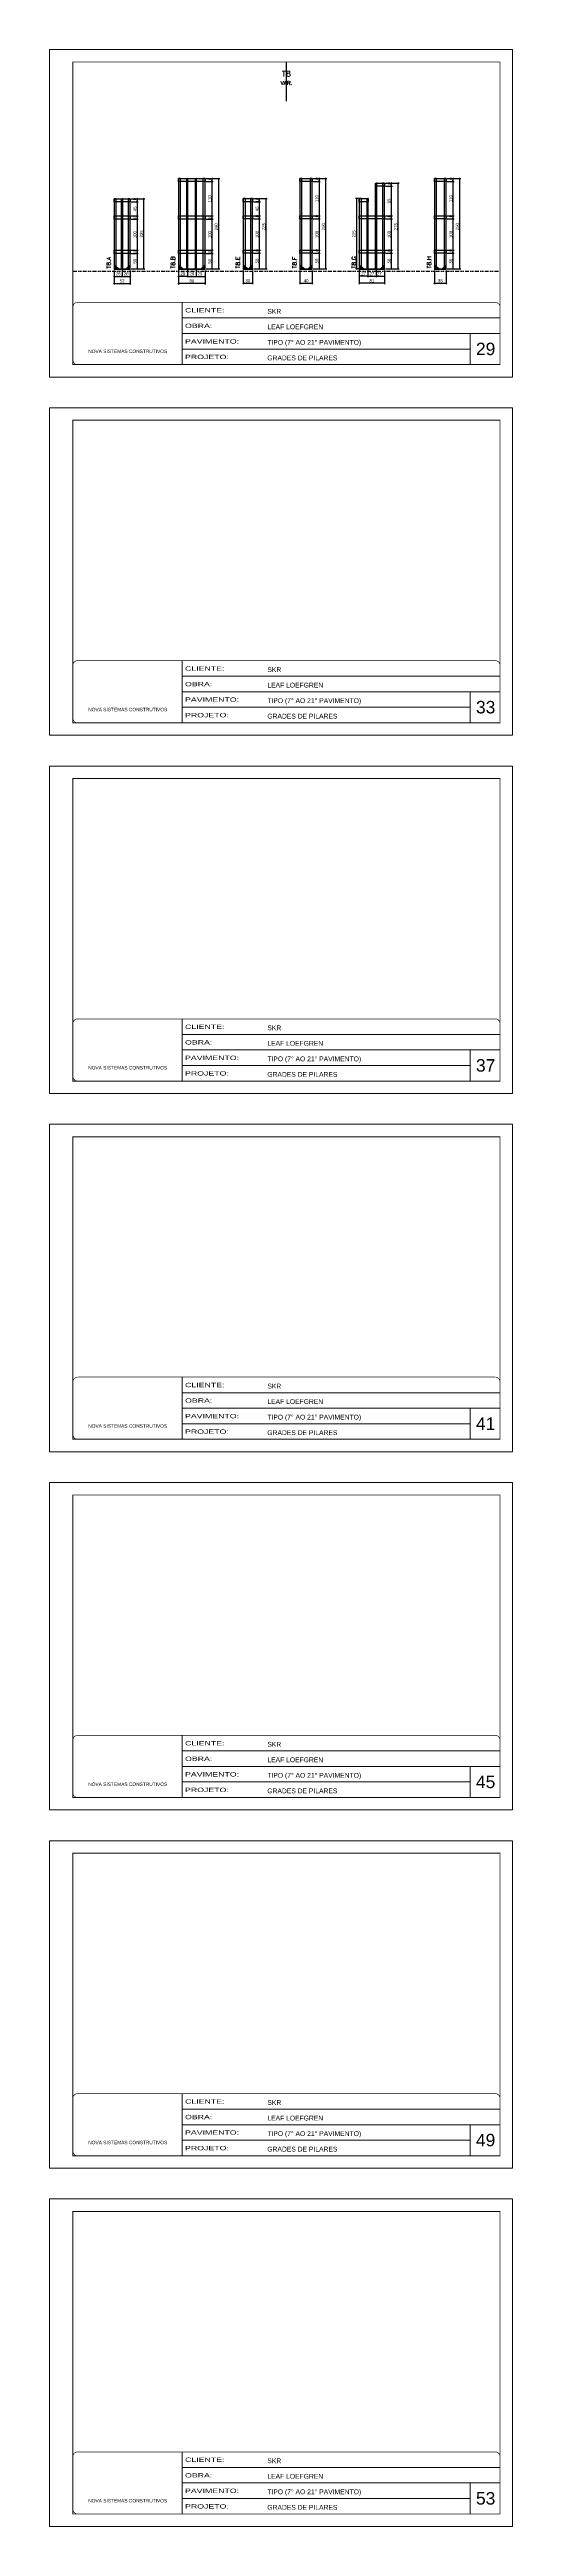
# Model space of a CAD drawing. Extents: x 14400 to 27878, y -21631 to 6985.
# Drawn here: x 14413 to 15898, y -8997 to -1055 of the extents above; entities that cross this region are included whole.
import ezdxf
from ezdxf.enums import TextEntityAlignment as Align

# ---------------------------------------------------------------- set-up
doc = ezdxf.new("R2010")
doc.units = 0
for name, pattern in [('CONTINUO', [0]), ('DASHED', [0.75, 0.5, -0.25]), ('DIVIDE2', [0.625, 0.25, -0.125, 0, -0.125, 0, -0.125]), ('HIDDEN', [0.375, 0.25, -0.125])]:
    doc.linetypes.add(name, pattern=pattern)
for name, color, linetype, lineweight in [('CARIMBO', 255, 'Continuous', 9), ('Folhas', 255, 'Continuous', 9), ('Madeira', 126, 'Continuous', 18), ('Sarr 2.2x7', 40, 'Continuous', 9), ('SARRAFO DE PRESSAO', 251, 'DASHED', 9), ('Texto Seção', 7, 'Continuous', 15)]:
    doc.layers.add(name, color=color, linetype=linetype, lineweight=lineweight)
for name, color, linetype in [('COTA', 241, 'Continuous'), ('Nível', 160, 'Continuous'), ('SARR_2.2x10', 60, 'Continuous'), ('SARR_3.5x7', 81, 'Continuous'), ('SARR_7x7', 40, 'Continuous'), ('Texto de Titulo', 7, 'Continuous'), ('Texto Qtd Sarr', 242, 'Continuous')]:
    doc.layers.add(name, color=color, linetype=linetype)
doc.styles.add('ARIAL', font='arial.ttf')
doc.styles.add('COTA TECNICA', font='techl___.ttf', dxfattribs={"height": 10})
doc.styles.add('REGUA-120', font='ROMANS.shx', dxfattribs={"height": 15})
doc.styles.add('ROMANS', font='romans.shx')
doc.styles.add('Tecnologia', font='')
doc.styles.get('Tecnologia').set_extended_font_data('Forgotten Futurist')
doc.dimstyles.new('PAINEL', dxfattribs={"dimtxt": 10, "dimasz": 3, "dimexe": 3, "dimexo": 3, "dimgap": 3, "dimtad": 1, "dimdec": 1, "dimzin": 12, "dimdsep": 46, "dimtxsty": 'COTA TECNICA', "dimblk1": 'OBLIQUE', "dimblk2": 'OBLIQUE', "dimsah": 1, "dimcen": 0.9, "dimclrd": 4, "dimclre": 4, "dimclrt": 240, "dimadec": 1, "dimazin": 3, "dimtfac": 1, "dimtdec": 1, "dimtmove": 0, "dimatfit": 3, "dimfxl": 1, "dimtolj": 1, "dimtzin": 12, "dimarcsym": 0})

# ---------------------------------------------------------------- blocks, each defined once
blk = doc.blocks.new('9999999999')
at = {"color": 30, "linetype": 'CONTINUO'}
for p, q in [((98564.6, 34230.2), (98564.6, 34429.4)), ((98564.6, 34379.6), (99584, 34379.6)), ((98564.6, 34329.8), (99488, 34329.8)), ((99584, 34329.8), (99488, 34329.8)), ((99488, 34329.8), (99488, 34230.2)), ((98564.6, 34280), (99488, 34280))]:
    blk.add_line(p, q, dxfattribs=at)
at = {"color": 30, "linetype": 'CONTINUO', "const_width": 2}
blk.add_lwpolyline([(99584, 34230.2), (99584, 34414.4, 0.414214), (99569, 34429.4), (98229, 34429.4, 0.414214), (98214, 34414.4), (98214, 34245.2, 0.414214), (98229, 34230.2), (99584, 34230.2)], format="xyb", dxfattribs=at)
at = {"layer": 'Folhas'}
blk.add_lwpolyline([(98139, 34190.2), (99624, 34190.2), (99624, 35240.2), (98139, 35240.2)], close=True, dxfattribs=at)
at = {"layer": 'Folhas', "color": 30, "const_width": 3}
blk.add_lwpolyline([(98214, 34230.2), (99584, 34230.2), (99584, 35200.2), (98214, 35200.2)], close=True, dxfattribs=at)
at = {"color": 7, "linetype": 'Continuous', "ltscale": 5, "style": 'ARIAL'}
for s, height, p in [('SKR', 15.48, (98837.7, 34393.1)), ('TIPO (7° AO 21° PAVIMENTO)', 15.483, (98837.7, 34293.5)), ('LEAF LOEFGREN', 15.483, (98837.7, 34343.3)), ('NOVA SISTEMAS CONSTRUTIVOS', 11.059, (98263.2, 34267.2)), ('GRADES DE PILARES', 15.483, (98837.7, 34243.7))]:
    blk.add_text(s, height=height, dxfattribs=at).set_placement(p)
at = {"layer": 'Folhas', "color": 7, "style": 'Tecnologia', "width": 1.5}
for s, p in [('CLIENTE:', (98573.7, 34397.2)), ('OBRA:', (98573.7, 34347.3)), ('PAVIMENTO:', (98573.7, 34297.5)), ('PROJETO:', (98573.7, 34247.7))]:
    blk.add_text(s, height=14, dxfattribs=at).set_placement(p)
blk = doc.blocks.new('_Oblique')
at = {"color": 0, "linetype": 'ByBlock', "lineweight": -2}
blk.add_line((-0.5, -0.5), (0.5, 0.5), dxfattribs=at)
blk = doc.blocks.new('*D7280')
at = {"layer": 'COTA', "color": 4, "lineweight": -2, "transparency": 16777216}
for p, q in [((14675.5, -1708.8), (14698.2, -1708.8)), ((14695.2, -1758.8), (14695.2, -1708.8)), ((14675.5, -1758.8), (14698.2, -1758.8))]:
    blk.add_line(p, q, dxfattribs=at)
at = {"layer": 'Defpoints', "color": 0, "transparency": 16777216}
for p in [(14672.5, -1708.8), (14695.2, -1708.8), (14672.5, -1758.8)]:
    blk.add_point(p, dxfattribs=at)
at = {"layer": 'COTA', "color": 4, "lineweight": -2, "transparency": 16777216, "xscale": 3, "yscale": 3, "zscale": 3}
for p, rotation in [((14695.2, -1708.8), 90), ((14695.2, -1758.8), 270)]:
    blk.add_blockref('_Oblique', p, dxfattribs=dict(at, rotation=rotation))
at = {"layer": 'COTA', "color": 240, "transparency": 16777216, "insert": (14687.1, -1733.8), "char_height": 10, "attachment_point": 5, "rotation": 90, "style": 'COTA TECNICA'}
blk.add_mtext('\\A1;50', dxfattribs=at)
blk = doc.blocks.new('*D7281')
at = {"layer": 'COTA', "color": 4, "lineweight": -2, "transparency": 16777216}
for p, q in [((14675.5, -1698.8), (14698.2, -1698.8)), ((14675.5, -1708.8), (14698.2, -1708.8)), ((14695.2, -1708.8), (14695.2, -1698.8))]:
    blk.add_line(p, q, dxfattribs=at)
at = {"layer": 'Defpoints', "color": 0, "transparency": 16777216}
for p in [(14672.5, -1698.8), (14672.5, -1708.8), (14695.2, -1698.8)]:
    blk.add_point(p, dxfattribs=at)
at = {"layer": 'COTA', "color": 4, "lineweight": -2, "transparency": 16777216, "xscale": 3, "yscale": 3, "zscale": 3}
for p, rotation in [((14695.2, -1698.8), 90), ((14695.2, -1708.8), 270)]:
    blk.add_blockref('_Oblique', p, dxfattribs=dict(at, rotation=rotation))
at = {"layer": 'COTA', "color": 240, "transparency": 16777216, "insert": (14687.1, -1703.8), "char_height": 10, "attachment_point": 5, "rotation": 90, "style": 'COTA TECNICA'}
blk.add_mtext('\\A1;10', dxfattribs=at)
blk = doc.blocks.new('*D7282')
at = {"layer": 'COTA', "color": 4, "lineweight": -2, "transparency": 16777216}
for p, q in [((14675.5, -1598.8), (14698.2, -1598.8)), ((14695.2, -1698.8), (14695.2, -1598.8)), ((14675.5, -1698.8), (14698.2, -1698.8))]:
    blk.add_line(p, q, dxfattribs=at)
at = {"layer": 'Defpoints', "color": 0, "transparency": 16777216}
for p in [(14672.5, -1598.8), (14695.2, -1598.8), (14672.5, -1698.8)]:
    blk.add_point(p, dxfattribs=at)
at = {"layer": 'COTA', "color": 4, "lineweight": -2, "transparency": 16777216, "xscale": 3, "yscale": 3, "zscale": 3}
for p, rotation in [((14695.2, -1598.8), 90), ((14695.2, -1698.8), 270)]:
    blk.add_blockref('_Oblique', p, dxfattribs=dict(at, rotation=rotation))
at = {"layer": 'COTA', "color": 240, "transparency": 16777216, "insert": (14687.1, -1648.8), "char_height": 10, "attachment_point": 5, "rotation": 90, "style": 'COTA TECNICA'}
blk.add_mtext('\\A1;100', dxfattribs=at)
blk = doc.blocks.new('*D7283')
at = {"layer": 'COTA', "color": 4, "lineweight": -2, "transparency": 16777216}
for p, q in [((14675.5, -1588.8), (14698.2, -1588.8)), ((14675.5, -1598.8), (14698.2, -1598.8)), ((14695.2, -1598.8), (14695.2, -1588.8))]:
    blk.add_line(p, q, dxfattribs=at)
at = {"layer": 'Defpoints', "color": 0, "transparency": 16777216}
for p in [(14672.5, -1588.8), (14672.5, -1598.8), (14695.2, -1588.8)]:
    blk.add_point(p, dxfattribs=at)
at = {"layer": 'COTA', "color": 4, "lineweight": -2, "transparency": 16777216, "xscale": 3, "yscale": 3, "zscale": 3}
for p, rotation in [((14695.2, -1588.8), 90), ((14695.2, -1598.8), 270)]:
    blk.add_blockref('_Oblique', p, dxfattribs=dict(at, rotation=rotation))
at = {"layer": 'COTA', "color": 240, "transparency": 16777216, "insert": (14687.1, -1593.8), "char_height": 10, "attachment_point": 5, "rotation": 90, "style": 'COTA TECNICA'}
blk.add_mtext('\\A1;10', dxfattribs=at)
blk = doc.blocks.new('*D7284')
at = {"layer": 'COTA', "color": 4, "lineweight": -2, "transparency": 16777216}
for p, q in [((14675.5, -1533.8), (14698.2, -1533.8)), ((14675.5, -1543.8), (14698.2, -1543.8)), ((14695.2, -1543.8), (14695.2, -1533.8))]:
    blk.add_line(p, q, dxfattribs=at)
at = {"layer": 'Defpoints', "color": 0, "transparency": 16777216}
for p in [(14672.5, -1533.8), (14672.5, -1543.8), (14695.2, -1533.8)]:
    blk.add_point(p, dxfattribs=at)
at = {"layer": 'COTA', "color": 4, "lineweight": -2, "transparency": 16777216, "xscale": 3, "yscale": 3, "zscale": 3}
for p, rotation in [((14695.2, -1533.8), 90), ((14695.2, -1543.8), 270)]:
    blk.add_blockref('_Oblique', p, dxfattribs=dict(at, rotation=rotation))
at = {"layer": 'COTA', "color": 240, "transparency": 16777216, "insert": (14687.1, -1538.8), "char_height": 10, "attachment_point": 5, "rotation": 90, "style": 'COTA TECNICA'}
blk.add_mtext('\\A1;10', dxfattribs=at)
blk = doc.blocks.new('*D7285')
at = {"layer": 'COTA', "color": 4, "lineweight": -2, "transparency": 16777216}
for p, q in [((14675.5, -1533.8), (14719.4, -1533.8)), ((14716.4, -1758.9), (14716.4, -1533.8)), ((14675.5, -1758.9), (14719.4, -1758.9))]:
    blk.add_line(p, q, dxfattribs=at)
at = {"layer": 'Defpoints', "color": 0, "transparency": 16777216}
for p in [(14672.5, -1533.8), (14716.4, -1533.8), (14672.5, -1758.9)]:
    blk.add_point(p, dxfattribs=at)
at = {"layer": 'COTA', "color": 4, "lineweight": -2, "transparency": 16777216, "xscale": 3, "yscale": 3, "zscale": 3}
for p, rotation in [((14716.4, -1533.8), 90), ((14716.4, -1758.9), 270)]:
    blk.add_blockref('_Oblique', p, dxfattribs=dict(at, rotation=rotation))
at = {"layer": 'COTA', "color": 240, "transparency": 16777216, "insert": (14708.3, -1646.4), "char_height": 10, "attachment_point": 5, "rotation": 90, "style": 'COTA TECNICA'}
blk.add_mtext('\\A1;225', dxfattribs=at)
blk = doc.blocks.new('*D7288')
at = {"layer": 'COTA', "color": 4, "lineweight": -2, "transparency": 16777216}
for p, q in [((14620.5, -1764), (14620.5, -1808.2)), ((14620.5, -1805.2), (14672.5, -1805.2)), ((14672.5, -1764), (14672.5, -1808.2))]:
    blk.add_line(p, q, dxfattribs=at)
at = {"layer": 'Defpoints', "color": 0, "transparency": 16777216}
for p in [(14620.5, -1761), (14672.5, -1761), (14672.5, -1805.2)]:
    blk.add_point(p, dxfattribs=at)
at = {"layer": 'COTA', "color": 4, "lineweight": -2, "transparency": 16777216, "xscale": 3, "yscale": 3, "zscale": 3, "rotation": 180}
blk.add_blockref('_Oblique', (14620.5, -1805.2), dxfattribs=at)
at = {"layer": 'COTA', "color": 4, "lineweight": -2, "transparency": 16777216, "xscale": 3, "yscale": 3, "zscale": 3}
blk.add_blockref('_Oblique', (14672.5, -1805.2), dxfattribs=at)
at = {"layer": 'COTA', "color": 240, "transparency": 16777216, "insert": (14646.5, -1797.1), "char_height": 10, "attachment_point": 5, "style": 'COTA TECNICA'}
blk.add_mtext('\\A1;52', dxfattribs=at)
blk = doc.blocks.new('*D7289')
at = {"layer": 'COTA', "color": 4, "lineweight": -2, "transparency": 16777216}
for p, q in [((14675.5, -1543.8), (14698.2, -1543.8)), ((14695.2, -1588.8), (14695.2, -1543.8)), ((14675.5, -1588.8), (14698.2, -1588.8))]:
    blk.add_line(p, q, dxfattribs=at)
at = {"layer": 'Defpoints', "color": 0, "transparency": 16777216}
for p in [(14672.5, -1543.8), (14695.2, -1543.8), (14672.5, -1588.8)]:
    blk.add_point(p, dxfattribs=at)
at = {"layer": 'COTA', "color": 4, "lineweight": -2, "transparency": 16777216, "xscale": 3, "yscale": 3, "zscale": 3}
for p, rotation in [((14695.2, -1543.8), 90), ((14695.2, -1588.8), 270)]:
    blk.add_blockref('_Oblique', p, dxfattribs=dict(at, rotation=rotation))
at = {"layer": 'COTA', "color": 240, "transparency": 16777216, "insert": (14687.1, -1566.3), "char_height": 10, "attachment_point": 5, "rotation": 90, "style": 'COTA TECNICA'}
blk.add_mtext('\\A1;45', dxfattribs=at)
blk = doc.blocks.new('*D7286')
at = {"layer": 'COTA', "color": 4, "lineweight": -2, "transparency": 16777216}
for p, q in [((14620.5, -1764), (14620.5, -1785.5)), ((14620.5, -1782.5), (14646.5, -1782.5)), ((14646.5, -1761.8), (14646.5, -1785.5))]:
    blk.add_line(p, q, dxfattribs=at)
at = {"layer": 'Defpoints', "color": 0, "transparency": 16777216}
for p in [(14620.5, -1761), (14646.5, -1758.8), (14646.5, -1782.5)]:
    blk.add_point(p, dxfattribs=at)
at = {"layer": 'COTA', "color": 4, "lineweight": -2, "transparency": 16777216, "xscale": 3, "yscale": 3, "zscale": 3, "rotation": 180}
blk.add_blockref('_Oblique', (14620.5, -1782.5), dxfattribs=at)
at = {"layer": 'COTA', "color": 4, "lineweight": -2, "transparency": 16777216, "xscale": 3, "yscale": 3, "zscale": 3}
blk.add_blockref('_Oblique', (14646.5, -1782.5), dxfattribs=at)
at = {"layer": 'COTA', "color": 240, "transparency": 16777216, "insert": (14633.5, -1774.4), "char_height": 10, "attachment_point": 5, "style": 'COTA TECNICA'}
blk.add_mtext('\\A1;26', dxfattribs=at)
blk = doc.blocks.new('*D7287')
at = {"layer": 'COTA', "color": 4, "lineweight": -2, "transparency": 16777216}
for p, q in [((14646.5, -1761.8), (14646.5, -1785.5)), ((14646.5, -1782.5), (14672.5, -1782.5)), ((14672.5, -1764), (14672.5, -1785.5))]:
    blk.add_line(p, q, dxfattribs=at)
at = {"layer": 'Defpoints', "color": 0, "transparency": 16777216}
for p in [(14646.5, -1758.8), (14672.5, -1761), (14672.5, -1782.5)]:
    blk.add_point(p, dxfattribs=at)
at = {"layer": 'COTA', "color": 4, "lineweight": -2, "transparency": 16777216, "xscale": 3, "yscale": 3, "zscale": 3, "rotation": 180}
blk.add_blockref('_Oblique', (14646.5, -1782.5), dxfattribs=at)
at = {"layer": 'COTA', "color": 4, "lineweight": -2, "transparency": 16777216, "xscale": 3, "yscale": 3, "zscale": 3}
blk.add_blockref('_Oblique', (14672.5, -1782.5), dxfattribs=at)
at = {"layer": 'COTA', "color": 240, "transparency": 16777216, "insert": (14659.5, -1774.4), "char_height": 10, "attachment_point": 5, "style": 'COTA TECNICA'}
blk.add_mtext('\\A1;26', dxfattribs=at)
blk = doc.blocks.new('*D7290')
at = {"layer": 'COTA', "color": 4, "lineweight": -2, "transparency": 16777216}
for p, q in [((14826.7, -1777), (14826.7, -1808.2)), ((14912.7, -1805.2), (14826.7, -1805.2)), ((14912.7, -1777), (14912.7, -1808.2))]:
    blk.add_line(p, q, dxfattribs=at)
at = {"layer": 'Defpoints', "color": 0, "transparency": 16777216}
for p in [(14826.7, -1774), (14826.7, -1805.2), (14912.7, -1774)]:
    blk.add_point(p, dxfattribs=at)
at = {"layer": 'COTA', "color": 4, "lineweight": -2, "transparency": 16777216, "xscale": 3, "yscale": 3, "zscale": 3, "rotation": 180}
blk.add_blockref('_Oblique', (14826.7, -1805.2), dxfattribs=at)
at = {"layer": 'COTA', "color": 4, "lineweight": -2, "transparency": 16777216, "xscale": 3, "yscale": 3, "zscale": 3}
blk.add_blockref('_Oblique', (14912.7, -1805.2), dxfattribs=at)
at = {"layer": 'COTA', "color": 240, "transparency": 16777216, "insert": (14870.2, -1797.1), "char_height": 10, "attachment_point": 5, "style": 'COTA TECNICA'}
blk.add_mtext('\\A1;86', dxfattribs=at)
blk = doc.blocks.new('*D7291')
at = {"layer": 'COTA', "color": 4, "lineweight": -2, "transparency": 16777216}
for p, q in [((14826.7, -1761.8), (14826.7, -1785.5)), ((14855.7, -1782.5), (14826.7, -1782.5)), ((14855.7, -1761.8), (14855.7, -1785.5))]:
    blk.add_line(p, q, dxfattribs=at)
at = {"layer": 'Defpoints', "color": 0, "transparency": 16777216}
for p in [(14826.7, -1758.8), (14826.7, -1782.5), (14855.7, -1758.8)]:
    blk.add_point(p, dxfattribs=at)
at = {"layer": 'COTA', "color": 4, "lineweight": -2, "transparency": 16777216, "xscale": 3, "yscale": 3, "zscale": 3, "rotation": 180}
blk.add_blockref('_Oblique', (14826.7, -1782.5), dxfattribs=at)
at = {"layer": 'COTA', "color": 4, "lineweight": -2, "transparency": 16777216, "xscale": 3, "yscale": 3, "zscale": 3}
blk.add_blockref('_Oblique', (14855.7, -1782.5), dxfattribs=at)
at = {"layer": 'COTA', "color": 240, "transparency": 16777216, "insert": (14841.2, -1774.4), "char_height": 10, "attachment_point": 5, "style": 'COTA TECNICA'}
blk.add_mtext('\\A1;29', dxfattribs=at)
blk = doc.blocks.new('*D7292')
at = {"layer": 'COTA', "color": 4, "lineweight": -2, "transparency": 16777216}
for p, q in [((14883.7, -1761.8), (14883.7, -1785.5)), ((14883.7, -1782.5), (14912.7, -1782.5)), ((14912.7, -1764), (14912.7, -1785.5))]:
    blk.add_line(p, q, dxfattribs=at)
at = {"layer": 'Defpoints', "color": 0, "transparency": 16777216}
for p in [(14883.7, -1758.8), (14912.7, -1761), (14912.7, -1782.5)]:
    blk.add_point(p, dxfattribs=at)
at = {"layer": 'COTA', "color": 4, "lineweight": -2, "transparency": 16777216, "xscale": 3, "yscale": 3, "zscale": 3, "rotation": 180}
blk.add_blockref('_Oblique', (14883.7, -1782.5), dxfattribs=at)
at = {"layer": 'COTA', "color": 4, "lineweight": -2, "transparency": 16777216, "xscale": 3, "yscale": 3, "zscale": 3}
blk.add_blockref('_Oblique', (14912.7, -1782.5), dxfattribs=at)
at = {"layer": 'COTA', "color": 240, "transparency": 16777216, "insert": (14896.2, -1774.4), "char_height": 10, "attachment_point": 5, "style": 'COTA TECNICA'}
blk.add_mtext('\\A1;29', dxfattribs=at)
blk = doc.blocks.new('*D7293')
at = {"layer": 'COTA', "color": 4, "lineweight": -2, "transparency": 16777216}
for p, q in [((14915.7, -1708.8), (14938.4, -1708.8)), ((14935.4, -1758.8), (14935.4, -1708.8)), ((14915.7, -1758.8), (14938.4, -1758.8))]:
    blk.add_line(p, q, dxfattribs=at)
at = {"layer": 'Defpoints', "color": 0, "transparency": 16777216}
for p in [(14912.7, -1708.8), (14935.4, -1708.8), (14912.7, -1758.8)]:
    blk.add_point(p, dxfattribs=at)
at = {"layer": 'COTA', "color": 4, "lineweight": -2, "transparency": 16777216, "xscale": 3, "yscale": 3, "zscale": 3}
for p, rotation in [((14935.4, -1708.8), 90), ((14935.4, -1758.8), 270)]:
    blk.add_blockref('_Oblique', p, dxfattribs=dict(at, rotation=rotation))
at = {"layer": 'COTA', "color": 240, "transparency": 16777216, "insert": (14927.3, -1733.8), "char_height": 10, "attachment_point": 5, "rotation": 90, "style": 'COTA TECNICA'}
blk.add_mtext('\\A1;50', dxfattribs=at)
blk = doc.blocks.new('*D7294')
at = {"layer": 'COTA', "color": 4, "lineweight": -2, "transparency": 16777216}
for p, q in [((14855.7, -1761.8), (14855.7, -1785.5)), ((14855.7, -1782.5), (14883.7, -1782.5)), ((14883.7, -1761.8), (14883.7, -1785.5))]:
    blk.add_line(p, q, dxfattribs=at)
at = {"layer": 'Defpoints', "color": 0, "transparency": 16777216}
for p in [(14855.7, -1758.8), (14883.7, -1758.8), (14883.7, -1782.5)]:
    blk.add_point(p, dxfattribs=at)
at = {"layer": 'COTA', "color": 4, "lineweight": -2, "transparency": 16777216, "xscale": 3, "yscale": 3, "zscale": 3, "rotation": 180}
blk.add_blockref('_Oblique', (14855.7, -1782.5), dxfattribs=at)
at = {"layer": 'COTA', "color": 4, "lineweight": -2, "transparency": 16777216, "xscale": 3, "yscale": 3, "zscale": 3}
blk.add_blockref('_Oblique', (14883.7, -1782.5), dxfattribs=at)
at = {"layer": 'COTA', "color": 240, "transparency": 16777216, "insert": (14869.7, -1774.4), "char_height": 10, "attachment_point": 5, "style": 'COTA TECNICA'}
blk.add_mtext('\\A1;28', dxfattribs=at)
blk = doc.blocks.new('*D7295')
at = {"layer": 'COTA', "color": 4, "lineweight": -2, "transparency": 16777216}
for p, q in [((14915.7, -1698.8), (14938.4, -1698.8)), ((14915.7, -1708.8), (14938.4, -1708.8)), ((14935.4, -1708.8), (14935.4, -1698.8))]:
    blk.add_line(p, q, dxfattribs=at)
at = {"layer": 'Defpoints', "color": 0, "transparency": 16777216}
for p in [(14912.7, -1698.8), (14912.7, -1708.8), (14935.4, -1698.8)]:
    blk.add_point(p, dxfattribs=at)
at = {"layer": 'COTA', "color": 4, "lineweight": -2, "transparency": 16777216, "xscale": 3, "yscale": 3, "zscale": 3}
for p, rotation in [((14935.4, -1698.8), 90), ((14935.4, -1708.8), 270)]:
    blk.add_blockref('_Oblique', p, dxfattribs=dict(at, rotation=rotation))
at = {"layer": 'COTA', "color": 240, "transparency": 16777216, "insert": (14927.3, -1703.8), "char_height": 10, "attachment_point": 5, "rotation": 90, "style": 'COTA TECNICA'}
blk.add_mtext('\\A1;10', dxfattribs=at)
blk = doc.blocks.new('*D7296')
at = {"layer": 'COTA', "color": 4, "lineweight": -2, "transparency": 16777216}
for p, q in [((14915.7, -1598.8), (14938.4, -1598.8)), ((14935.4, -1698.8), (14935.4, -1598.8)), ((14915.7, -1698.8), (14938.4, -1698.8))]:
    blk.add_line(p, q, dxfattribs=at)
at = {"layer": 'Defpoints', "color": 0, "transparency": 16777216}
for p in [(14912.7, -1598.8), (14935.4, -1598.8), (14912.7, -1698.8)]:
    blk.add_point(p, dxfattribs=at)
at = {"layer": 'COTA', "color": 4, "lineweight": -2, "transparency": 16777216, "xscale": 3, "yscale": 3, "zscale": 3}
for p, rotation in [((14935.4, -1598.8), 90), ((14935.4, -1698.8), 270)]:
    blk.add_blockref('_Oblique', p, dxfattribs=dict(at, rotation=rotation))
at = {"layer": 'COTA', "color": 240, "transparency": 16777216, "insert": (14927.3, -1648.8), "char_height": 10, "attachment_point": 5, "rotation": 90, "style": 'COTA TECNICA'}
blk.add_mtext('\\A1;100', dxfattribs=at)
blk = doc.blocks.new('*D7297')
at = {"layer": 'COTA', "color": 4, "lineweight": -2, "transparency": 16777216}
for p, q in [((14915.7, -1588.8), (14938.4, -1588.8)), ((14915.7, -1598.8), (14938.4, -1598.8)), ((14935.4, -1598.8), (14935.4, -1588.8))]:
    blk.add_line(p, q, dxfattribs=at)
at = {"layer": 'Defpoints', "color": 0, "transparency": 16777216}
for p in [(14912.7, -1588.8), (14912.7, -1598.8), (14935.4, -1588.8)]:
    blk.add_point(p, dxfattribs=at)
at = {"layer": 'COTA', "color": 4, "lineweight": -2, "transparency": 16777216, "xscale": 3, "yscale": 3, "zscale": 3}
for p, rotation in [((14935.4, -1588.8), 90), ((14935.4, -1598.8), 270)]:
    blk.add_blockref('_Oblique', p, dxfattribs=dict(at, rotation=rotation))
at = {"layer": 'COTA', "color": 240, "transparency": 16777216, "insert": (14927.3, -1593.8), "char_height": 10, "attachment_point": 5, "rotation": 90, "style": 'COTA TECNICA'}
blk.add_mtext('\\A1;10', dxfattribs=at)
blk = doc.blocks.new('*D7298')
at = {"layer": 'COTA', "color": 4, "lineweight": -2, "transparency": 16777216}
for p, q in [((14915.7, -1478.9), (14938.4, -1478.9)), ((14935.4, -1588.8), (14935.4, -1478.9)), ((14915.7, -1588.8), (14938.4, -1588.8))]:
    blk.add_line(p, q, dxfattribs=at)
at = {"layer": 'Defpoints', "color": 0, "transparency": 16777216}
for p in [(14912.7, -1478.9), (14935.4, -1478.9), (14912.7, -1588.8)]:
    blk.add_point(p, dxfattribs=at)
at = {"layer": 'COTA', "color": 4, "lineweight": -2, "transparency": 16777216, "xscale": 3, "yscale": 3, "zscale": 3}
for p, rotation in [((14935.4, -1478.9), 90), ((14935.4, -1588.8), 270)]:
    blk.add_blockref('_Oblique', p, dxfattribs=dict(at, rotation=rotation))
at = {"layer": 'COTA', "color": 240, "transparency": 16777216, "insert": (14927.3, -1533.8), "char_height": 10, "attachment_point": 5, "rotation": 90, "style": 'COTA TECNICA'}
blk.add_mtext('\\A1;110', dxfattribs=at)
blk = doc.blocks.new('*D7299')
at = {"layer": 'COTA', "color": 4, "lineweight": -2, "transparency": 16777216}
for p, q in [((14915.7, -1468.8), (14938.4, -1468.8)), ((14915.7, -1478.8), (14938.4, -1478.8)), ((14935.4, -1478.8), (14935.4, -1468.8))]:
    blk.add_line(p, q, dxfattribs=at)
at = {"layer": 'Defpoints', "color": 0, "transparency": 16777216}
for p in [(14912.7, -1468.8), (14912.7, -1478.8), (14935.4, -1468.8)]:
    blk.add_point(p, dxfattribs=at)
at = {"layer": 'COTA', "color": 4, "lineweight": -2, "transparency": 16777216, "xscale": 3, "yscale": 3, "zscale": 3}
for p, rotation in [((14935.4, -1468.8), 90), ((14935.4, -1478.8), 270)]:
    blk.add_blockref('_Oblique', p, dxfattribs=dict(at, rotation=rotation))
at = {"layer": 'COTA', "color": 240, "transparency": 16777216, "insert": (14927.3, -1473.8), "char_height": 10, "attachment_point": 5, "rotation": 90, "style": 'COTA TECNICA'}
blk.add_mtext('\\A1;10', dxfattribs=at)
blk = doc.blocks.new('*D7300')
at = {"layer": 'COTA', "color": 4, "lineweight": -2, "transparency": 16777216}
for p, q in [((14915.7, -1468.9), (14959.6, -1468.9)), ((14956.6, -1758.9), (14956.6, -1468.9)), ((14915.7, -1758.9), (14959.6, -1758.9))]:
    blk.add_line(p, q, dxfattribs=at)
at = {"layer": 'Defpoints', "color": 0, "transparency": 16777216}
for p in [(14912.7, -1468.9), (14956.6, -1468.9), (14912.7, -1758.9)]:
    blk.add_point(p, dxfattribs=at)
at = {"layer": 'COTA', "color": 4, "lineweight": -2, "transparency": 16777216, "xscale": 3, "yscale": 3, "zscale": 3}
for p, rotation in [((14956.6, -1468.9), 90), ((14956.6, -1758.9), 270)]:
    blk.add_blockref('_Oblique', p, dxfattribs=dict(at, rotation=rotation))
at = {"layer": 'COTA', "color": 240, "transparency": 16777216, "insert": (14948.5, -1623.6), "char_height": 10, "attachment_point": 5, "rotation": 90, "style": 'COTA TECNICA'}
blk.add_mtext('\\A1;290', dxfattribs=at)
blk = doc.blocks.new('*D7302')
at = {"layer": 'COTA', "color": 4, "lineweight": -2, "transparency": 16777216}
for p, q in [((15067.8, -1708.3), (15090.5, -1708.3)), ((15087.5, -1758.3), (15087.5, -1708.3)), ((15067.8, -1758.3), (15090.5, -1758.3))]:
    blk.add_line(p, q, dxfattribs=at)
at = {"layer": 'Defpoints', "color": 0, "transparency": 16777216}
for p in [(15064.8, -1708.3), (15087.5, -1708.3), (15064.8, -1758.3)]:
    blk.add_point(p, dxfattribs=at)
at = {"layer": 'COTA', "color": 4, "lineweight": -2, "transparency": 16777216, "xscale": 3, "yscale": 3, "zscale": 3}
for p, rotation in [((15087.5, -1708.3), 90), ((15087.5, -1758.3), 270)]:
    blk.add_blockref('_Oblique', p, dxfattribs=dict(at, rotation=rotation))
at = {"layer": 'COTA', "color": 240, "transparency": 16777216, "insert": (15079.4, -1733.3), "char_height": 10, "attachment_point": 5, "rotation": 90, "style": 'COTA TECNICA'}
blk.add_mtext('\\A1;50', dxfattribs=at)
blk = doc.blocks.new('*D7303')
at = {"layer": 'COTA', "color": 4, "lineweight": -2, "transparency": 16777216}
for p, q in [((15067.8, -1698.3), (15090.5, -1698.3)), ((15067.8, -1708.3), (15090.5, -1708.3)), ((15087.5, -1708.3), (15087.5, -1698.3))]:
    blk.add_line(p, q, dxfattribs=at)
at = {"layer": 'Defpoints', "color": 0, "transparency": 16777216}
for p in [(15064.8, -1698.3), (15064.8, -1708.3), (15087.5, -1698.3)]:
    blk.add_point(p, dxfattribs=at)
at = {"layer": 'COTA', "color": 4, "lineweight": -2, "transparency": 16777216, "xscale": 3, "yscale": 3, "zscale": 3}
for p, rotation in [((15087.5, -1698.3), 90), ((15087.5, -1708.3), 270)]:
    blk.add_blockref('_Oblique', p, dxfattribs=dict(at, rotation=rotation))
at = {"layer": 'COTA', "color": 240, "transparency": 16777216, "insert": (15079.4, -1703.3), "char_height": 10, "attachment_point": 5, "rotation": 90, "style": 'COTA TECNICA'}
blk.add_mtext('\\A1;10', dxfattribs=at)
blk = doc.blocks.new('*D7304')
at = {"layer": 'COTA', "color": 4, "lineweight": -2, "transparency": 16777216}
for p, q in [((15067.8, -1598.3), (15090.5, -1598.3)), ((15087.5, -1698.3), (15087.5, -1598.3)), ((15067.8, -1698.3), (15090.5, -1698.3))]:
    blk.add_line(p, q, dxfattribs=at)
at = {"layer": 'Defpoints', "color": 0, "transparency": 16777216}
for p in [(15064.8, -1598.3), (15087.5, -1598.3), (15064.8, -1698.3)]:
    blk.add_point(p, dxfattribs=at)
at = {"layer": 'COTA', "color": 4, "lineweight": -2, "transparency": 16777216, "xscale": 3, "yscale": 3, "zscale": 3}
for p, rotation in [((15087.5, -1598.3), 90), ((15087.5, -1698.3), 270)]:
    blk.add_blockref('_Oblique', p, dxfattribs=dict(at, rotation=rotation))
at = {"layer": 'COTA', "color": 240, "transparency": 16777216, "insert": (15079.4, -1648.3), "char_height": 10, "attachment_point": 5, "rotation": 90, "style": 'COTA TECNICA'}
blk.add_mtext('\\A1;100', dxfattribs=at)
blk = doc.blocks.new('*D7305')
at = {"layer": 'COTA', "color": 4, "lineweight": -2, "transparency": 16777216}
for p, q in [((15067.8, -1588.3), (15090.5, -1588.3)), ((15067.8, -1598.3), (15090.5, -1598.3)), ((15087.5, -1598.3), (15087.5, -1588.3))]:
    blk.add_line(p, q, dxfattribs=at)
at = {"layer": 'Defpoints', "color": 0, "transparency": 16777216}
for p in [(15064.8, -1588.3), (15064.8, -1598.3), (15087.5, -1588.3)]:
    blk.add_point(p, dxfattribs=at)
at = {"layer": 'COTA', "color": 4, "lineweight": -2, "transparency": 16777216, "xscale": 3, "yscale": 3, "zscale": 3}
for p, rotation in [((15087.5, -1588.3), 90), ((15087.5, -1598.3), 270)]:
    blk.add_blockref('_Oblique', p, dxfattribs=dict(at, rotation=rotation))
at = {"layer": 'COTA', "color": 240, "transparency": 16777216, "insert": (15079.4, -1593.3), "char_height": 10, "attachment_point": 5, "rotation": 90, "style": 'COTA TECNICA'}
blk.add_mtext('\\A1;10', dxfattribs=at)
blk = doc.blocks.new('*D7306')
at = {"layer": 'COTA', "color": 4, "lineweight": -2, "transparency": 16777216}
for p, q in [((15067.8, -1533.3), (15090.5, -1533.3)), ((15067.8, -1543.3), (15090.5, -1543.3)), ((15087.5, -1543.3), (15087.5, -1533.3))]:
    blk.add_line(p, q, dxfattribs=at)
at = {"layer": 'Defpoints', "color": 0, "transparency": 16777216}
for p in [(15064.8, -1533.3), (15064.8, -1543.3), (15087.5, -1533.3)]:
    blk.add_point(p, dxfattribs=at)
at = {"layer": 'COTA', "color": 4, "lineweight": -2, "transparency": 16777216, "xscale": 3, "yscale": 3, "zscale": 3}
for p, rotation in [((15087.5, -1533.3), 90), ((15087.5, -1543.3), 270)]:
    blk.add_blockref('_Oblique', p, dxfattribs=dict(at, rotation=rotation))
at = {"layer": 'COTA', "color": 240, "transparency": 16777216, "insert": (15079.4, -1538.3), "char_height": 10, "attachment_point": 5, "rotation": 90, "style": 'COTA TECNICA'}
blk.add_mtext('\\A1;10', dxfattribs=at)
blk = doc.blocks.new('*D7307')
at = {"layer": 'COTA', "color": 4, "lineweight": -2, "transparency": 16777216}
for p, q in [((15067.8, -1533.4), (15111.7, -1533.4)), ((15108.7, -1758.4), (15108.7, -1533.4)), ((15067.8, -1758.4), (15111.7, -1758.4))]:
    blk.add_line(p, q, dxfattribs=at)
at = {"layer": 'Defpoints', "color": 0, "transparency": 16777216}
for p in [(15064.8, -1533.4), (15108.7, -1533.4), (15064.8, -1758.4)]:
    blk.add_point(p, dxfattribs=at)
at = {"layer": 'COTA', "color": 4, "lineweight": -2, "transparency": 16777216, "xscale": 3, "yscale": 3, "zscale": 3}
for p, rotation in [((15108.7, -1533.4), 90), ((15108.7, -1758.4), 270)]:
    blk.add_blockref('_Oblique', p, dxfattribs=dict(at, rotation=rotation))
at = {"layer": 'COTA', "color": 240, "transparency": 16777216, "insert": (15100.6, -1623.1), "char_height": 10, "attachment_point": 5, "rotation": 90, "style": 'COTA TECNICA'}
blk.add_mtext('\\A1;225', dxfattribs=at)
blk = doc.blocks.new('*D7308')
at = {"layer": 'COTA', "color": 4, "lineweight": -2, "transparency": 16777216}
for p, q in [((15034.8, -1763.5), (15034.8, -1807.7)), ((15034.8, -1804.7), (15064.8, -1804.7)), ((15064.8, -1763.5), (15064.8, -1807.7))]:
    blk.add_line(p, q, dxfattribs=at)
at = {"layer": 'Defpoints', "color": 0, "transparency": 16777216}
for p in [(15034.8, -1760.5), (15064.8, -1760.5), (15064.8, -1804.7)]:
    blk.add_point(p, dxfattribs=at)
at = {"layer": 'COTA', "color": 4, "lineweight": -2, "transparency": 16777216, "xscale": 3, "yscale": 3, "zscale": 3, "rotation": 180}
blk.add_blockref('_Oblique', (15034.8, -1804.7), dxfattribs=at)
at = {"layer": 'COTA', "color": 4, "lineweight": -2, "transparency": 16777216, "xscale": 3, "yscale": 3, "zscale": 3}
blk.add_blockref('_Oblique', (15064.8, -1804.7), dxfattribs=at)
at = {"layer": 'COTA', "color": 240, "transparency": 16777216, "insert": (15049.8, -1796.5), "char_height": 10, "attachment_point": 5, "style": 'COTA TECNICA'}
blk.add_mtext('\\A1;30', dxfattribs=at)
blk = doc.blocks.new('*D7309')
at = {"layer": 'COTA', "color": 4, "lineweight": -2, "transparency": 16777216}
for p, q in [((15067.8, -1543.3), (15090.5, -1543.3)), ((15087.5, -1588.4), (15087.5, -1543.3)), ((15067.8, -1588.4), (15090.5, -1588.4))]:
    blk.add_line(p, q, dxfattribs=at)
at = {"layer": 'Defpoints', "color": 0, "transparency": 16777216}
for p in [(15064.8, -1543.3), (15087.5, -1543.3), (15064.8, -1588.4)]:
    blk.add_point(p, dxfattribs=at)
at = {"layer": 'COTA', "color": 4, "lineweight": -2, "transparency": 16777216, "xscale": 3, "yscale": 3, "zscale": 3}
for p, rotation in [((15087.5, -1543.3), 90), ((15087.5, -1588.4), 270)]:
    blk.add_blockref('_Oblique', p, dxfattribs=dict(at, rotation=rotation))
at = {"layer": 'COTA', "color": 240, "transparency": 16777216, "insert": (15079.4, -1565.8), "char_height": 10, "attachment_point": 5, "rotation": 90, "style": 'COTA TECNICA'}
blk.add_mtext('\\A1;45', dxfattribs=at)
blk = doc.blocks.new('*D7311')
at = {"layer": 'COTA', "color": 4, "lineweight": -2, "transparency": 16777216}
for p, q in [((15259.3, -1708.3), (15282, -1708.3)), ((15279, -1758.3), (15279, -1708.3)), ((15259.3, -1758.3), (15282, -1758.3))]:
    blk.add_line(p, q, dxfattribs=at)
at = {"layer": 'Defpoints', "color": 0, "transparency": 16777216}
for p in [(15256.3, -1708.3), (15279, -1708.3), (15256.3, -1758.3)]:
    blk.add_point(p, dxfattribs=at)
at = {"layer": 'COTA', "color": 4, "lineweight": -2, "transparency": 16777216, "xscale": 3, "yscale": 3, "zscale": 3}
for p, rotation in [((15279, -1708.3), 90), ((15279, -1758.3), 270)]:
    blk.add_blockref('_Oblique', p, dxfattribs=dict(at, rotation=rotation))
at = {"layer": 'COTA', "color": 240, "transparency": 16777216, "insert": (15270.9, -1733.3), "char_height": 10, "attachment_point": 5, "rotation": 90, "style": 'COTA TECNICA'}
blk.add_mtext('\\A1;50', dxfattribs=at)
blk = doc.blocks.new('*D7312')
at = {"layer": 'COTA', "color": 4, "lineweight": -2, "transparency": 16777216}
for p, q in [((15259.3, -1698.3), (15282, -1698.3)), ((15259.3, -1708.3), (15282, -1708.3)), ((15279, -1708.3), (15279, -1698.3))]:
    blk.add_line(p, q, dxfattribs=at)
at = {"layer": 'Defpoints', "color": 0, "transparency": 16777216}
for p in [(15256.3, -1698.3), (15256.3, -1708.3), (15279, -1698.3)]:
    blk.add_point(p, dxfattribs=at)
at = {"layer": 'COTA', "color": 4, "lineweight": -2, "transparency": 16777216, "xscale": 3, "yscale": 3, "zscale": 3}
for p, rotation in [((15279, -1698.3), 90), ((15279, -1708.3), 270)]:
    blk.add_blockref('_Oblique', p, dxfattribs=dict(at, rotation=rotation))
at = {"layer": 'COTA', "color": 240, "transparency": 16777216, "insert": (15270.9, -1703.3), "char_height": 10, "attachment_point": 5, "rotation": 90, "style": 'COTA TECNICA'}
blk.add_mtext('\\A1;10', dxfattribs=at)
blk = doc.blocks.new('*D7313')
at = {"layer": 'COTA', "color": 4, "lineweight": -2, "transparency": 16777216}
for p, q in [((15259.3, -1598.3), (15282, -1598.3)), ((15279, -1698.3), (15279, -1598.3)), ((15259.3, -1698.3), (15282, -1698.3))]:
    blk.add_line(p, q, dxfattribs=at)
at = {"layer": 'Defpoints', "color": 0, "transparency": 16777216}
for p in [(15256.3, -1598.3), (15279, -1598.3), (15256.3, -1698.3)]:
    blk.add_point(p, dxfattribs=at)
at = {"layer": 'COTA', "color": 4, "lineweight": -2, "transparency": 16777216, "xscale": 3, "yscale": 3, "zscale": 3}
for p, rotation in [((15279, -1598.3), 90), ((15279, -1698.3), 270)]:
    blk.add_blockref('_Oblique', p, dxfattribs=dict(at, rotation=rotation))
at = {"layer": 'COTA', "color": 240, "transparency": 16777216, "insert": (15270.9, -1648.3), "char_height": 10, "attachment_point": 5, "rotation": 90, "style": 'COTA TECNICA'}
blk.add_mtext('\\A1;100', dxfattribs=at)
blk = doc.blocks.new('*D7314')
at = {"layer": 'COTA', "color": 4, "lineweight": -2, "transparency": 16777216}
for p, q in [((15259.3, -1588.3), (15282, -1588.3)), ((15259.3, -1598.3), (15282, -1598.3)), ((15279, -1598.3), (15279, -1588.3))]:
    blk.add_line(p, q, dxfattribs=at)
at = {"layer": 'Defpoints', "color": 0, "transparency": 16777216}
for p in [(15256.3, -1588.3), (15256.3, -1598.3), (15279, -1588.3)]:
    blk.add_point(p, dxfattribs=at)
at = {"layer": 'COTA', "color": 4, "lineweight": -2, "transparency": 16777216, "xscale": 3, "yscale": 3, "zscale": 3}
for p, rotation in [((15279, -1588.3), 90), ((15279, -1598.3), 270)]:
    blk.add_blockref('_Oblique', p, dxfattribs=dict(at, rotation=rotation))
at = {"layer": 'COTA', "color": 240, "transparency": 16777216, "insert": (15270.9, -1593.3), "char_height": 10, "attachment_point": 5, "rotation": 90, "style": 'COTA TECNICA'}
blk.add_mtext('\\A1;10', dxfattribs=at)
blk = doc.blocks.new('*D7315')
at = {"layer": 'COTA', "color": 4, "lineweight": -2, "transparency": 16777216}
for p, q in [((15259.3, -1468.3), (15282, -1468.3)), ((15259.3, -1478.3), (15282, -1478.3)), ((15279, -1478.3), (15279, -1468.3))]:
    blk.add_line(p, q, dxfattribs=at)
at = {"layer": 'Defpoints', "color": 0, "transparency": 16777216}
for p in [(15256.3, -1468.3), (15256.3, -1478.3), (15279, -1468.3)]:
    blk.add_point(p, dxfattribs=at)
at = {"layer": 'COTA', "color": 4, "lineweight": -2, "transparency": 16777216, "xscale": 3, "yscale": 3, "zscale": 3}
for p, rotation in [((15279, -1468.3), 90), ((15279, -1478.3), 270)]:
    blk.add_blockref('_Oblique', p, dxfattribs=dict(at, rotation=rotation))
at = {"layer": 'COTA', "color": 240, "transparency": 16777216, "insert": (15270.9, -1473.3), "char_height": 10, "attachment_point": 5, "rotation": 90, "style": 'COTA TECNICA'}
blk.add_mtext('\\A1;10', dxfattribs=at)
blk = doc.blocks.new('*D7316')
at = {"layer": 'COTA', "color": 4, "lineweight": -2, "transparency": 16777216}
for p, q in [((15259.3, -1468.4), (15303.2, -1468.4)), ((15300.2, -1758.4), (15300.2, -1468.4)), ((15259.3, -1758.4), (15303.2, -1758.4))]:
    blk.add_line(p, q, dxfattribs=at)
at = {"layer": 'Defpoints', "color": 0, "transparency": 16777216}
for p in [(15256.3, -1468.4), (15300.2, -1468.4), (15256.3, -1758.4)]:
    blk.add_point(p, dxfattribs=at)
at = {"layer": 'COTA', "color": 4, "lineweight": -2, "transparency": 16777216, "xscale": 3, "yscale": 3, "zscale": 3}
for p, rotation in [((15300.2, -1468.4), 90), ((15300.2, -1758.4), 270)]:
    blk.add_blockref('_Oblique', p, dxfattribs=dict(at, rotation=rotation))
at = {"layer": 'COTA', "color": 240, "transparency": 16777216, "insert": (15292.1, -1623.1), "char_height": 10, "attachment_point": 5, "rotation": 90, "style": 'COTA TECNICA'}
blk.add_mtext('\\A1;290', dxfattribs=at)
blk = doc.blocks.new('*D7317')
at = {"layer": 'COTA', "color": 4, "lineweight": -2, "transparency": 16777216}
for p, q in [((15216.3, -1763.5), (15216.3, -1807.7)), ((15216.3, -1804.7), (15256.3, -1804.7)), ((15256.3, -1763.5), (15256.3, -1807.7))]:
    blk.add_line(p, q, dxfattribs=at)
at = {"layer": 'Defpoints', "color": 0, "transparency": 16777216}
for p in [(15216.3, -1760.5), (15256.3, -1760.5), (15256.3, -1804.7)]:
    blk.add_point(p, dxfattribs=at)
at = {"layer": 'COTA', "color": 4, "lineweight": -2, "transparency": 16777216, "xscale": 3, "yscale": 3, "zscale": 3, "rotation": 180}
blk.add_blockref('_Oblique', (15216.3, -1804.7), dxfattribs=at)
at = {"layer": 'COTA', "color": 4, "lineweight": -2, "transparency": 16777216, "xscale": 3, "yscale": 3, "zscale": 3}
blk.add_blockref('_Oblique', (15256.3, -1804.7), dxfattribs=at)
at = {"layer": 'COTA', "color": 240, "transparency": 16777216, "insert": (15236.3, -1796.6), "char_height": 10, "attachment_point": 5, "style": 'COTA TECNICA'}
blk.add_mtext('\\A1;40', dxfattribs=at)
blk = doc.blocks.new('*D7318')
at = {"layer": 'COTA', "color": 4, "lineweight": -2, "transparency": 16777216}
for p, q in [((15259.3, -1478.3), (15282, -1478.3)), ((15279, -1588.4), (15279, -1478.3)), ((15259.3, -1588.4), (15282, -1588.4))]:
    blk.add_line(p, q, dxfattribs=at)
at = {"layer": 'Defpoints', "color": 0, "transparency": 16777216}
for p in [(15256.3, -1478.3), (15279, -1478.3), (15256.3, -1588.4)]:
    blk.add_point(p, dxfattribs=at)
at = {"layer": 'COTA', "color": 4, "lineweight": -2, "transparency": 16777216, "xscale": 3, "yscale": 3, "zscale": 3}
for p, rotation in [((15279, -1478.3), 90), ((15279, -1588.4), 270)]:
    blk.add_blockref('_Oblique', p, dxfattribs=dict(at, rotation=rotation))
at = {"layer": 'COTA', "color": 240, "transparency": 16777216, "insert": (15270.9, -1533.3), "char_height": 10, "attachment_point": 5, "rotation": 90, "style": 'COTA TECNICA'}
blk.add_mtext('\\A1;110', dxfattribs=at)
blk = doc.blocks.new('*D7319')
at = {"layer": 'COTA', "color": 4, "lineweight": -2, "transparency": 16777216}
for p, q in [((15407.1, -1776.6), (15407.1, -1807.7)), ((15488.1, -1804.7), (15407.1, -1804.7)), ((15488.1, -1776.6), (15488.1, -1807.7))]:
    blk.add_line(p, q, dxfattribs=at)
at = {"layer": 'Defpoints', "color": 0, "transparency": 16777216}
for p in [(15407.1, -1773.6), (15407.1, -1804.7), (15488.1, -1773.6)]:
    blk.add_point(p, dxfattribs=at)
at = {"layer": 'COTA', "color": 4, "lineweight": -2, "transparency": 16777216, "xscale": 3, "yscale": 3, "zscale": 3, "rotation": 180}
blk.add_blockref('_Oblique', (15407.1, -1804.7), dxfattribs=at)
at = {"layer": 'COTA', "color": 4, "lineweight": -2, "transparency": 16777216, "xscale": 3, "yscale": 3, "zscale": 3}
blk.add_blockref('_Oblique', (15488.1, -1804.7), dxfattribs=at)
at = {"layer": 'COTA', "color": 240, "transparency": 16777216, "insert": (15447.6, -1796.6), "char_height": 10, "attachment_point": 5, "style": 'COTA TECNICA'}
blk.add_mtext('\\A1;81', dxfattribs=at)
blk = doc.blocks.new('*D7320')
at = {"layer": 'COTA', "color": 4, "lineweight": -2, "transparency": 16777216}
for p, q in [((15407.1, -1761.4), (15407.1, -1785.1)), ((15434.1, -1782.1), (15407.1, -1782.1)), ((15434.1, -1761.4), (15434.1, -1785.1))]:
    blk.add_line(p, q, dxfattribs=at)
at = {"layer": 'Defpoints', "color": 0, "transparency": 16777216}
for p in [(15407.1, -1758.4), (15407.1, -1782.1), (15434.1, -1758.4)]:
    blk.add_point(p, dxfattribs=at)
at = {"layer": 'COTA', "color": 4, "lineweight": -2, "transparency": 16777216, "xscale": 3, "yscale": 3, "zscale": 3, "rotation": 180}
blk.add_blockref('_Oblique', (15407.1, -1782.1), dxfattribs=at)
at = {"layer": 'COTA', "color": 4, "lineweight": -2, "transparency": 16777216, "xscale": 3, "yscale": 3, "zscale": 3}
blk.add_blockref('_Oblique', (15434.1, -1782.1), dxfattribs=at)
at = {"layer": 'COTA', "color": 240, "transparency": 16777216, "insert": (15420.6, -1774), "char_height": 10, "attachment_point": 5, "style": 'COTA TECNICA'}
blk.add_mtext('\\A1;27', dxfattribs=at)
blk = doc.blocks.new('*D7321')
at = {"layer": 'COTA', "color": 4, "lineweight": -2, "transparency": 16777216}
for p, q in [((15461.1, -1761.4), (15461.1, -1785.1)), ((15461.1, -1782.1), (15488.1, -1782.1)), ((15488.1, -1763.6), (15488.1, -1785.1))]:
    blk.add_line(p, q, dxfattribs=at)
at = {"layer": 'Defpoints', "color": 0, "transparency": 16777216}
for p in [(15461.1, -1758.4), (15488.1, -1760.6), (15488.1, -1782.1)]:
    blk.add_point(p, dxfattribs=at)
at = {"layer": 'COTA', "color": 4, "lineweight": -2, "transparency": 16777216, "xscale": 3, "yscale": 3, "zscale": 3, "rotation": 180}
blk.add_blockref('_Oblique', (15461.1, -1782.1), dxfattribs=at)
at = {"layer": 'COTA', "color": 4, "lineweight": -2, "transparency": 16777216, "xscale": 3, "yscale": 3, "zscale": 3}
blk.add_blockref('_Oblique', (15488.1, -1782.1), dxfattribs=at)
at = {"layer": 'COTA', "color": 240, "transparency": 16777216, "insert": (15471.6, -1774), "char_height": 10, "attachment_point": 5, "style": 'COTA TECNICA'}
blk.add_mtext('\\A1;27', dxfattribs=at)
blk = doc.blocks.new('*D7322')
at = {"layer": 'COTA', "color": 4, "lineweight": -2, "transparency": 16777216}
for p, q in [((15491.1, -1708.4), (15513.8, -1708.4)), ((15510.8, -1758.4), (15510.8, -1708.4)), ((15491.1, -1758.4), (15513.8, -1758.4))]:
    blk.add_line(p, q, dxfattribs=at)
at = {"layer": 'Defpoints', "color": 0, "transparency": 16777216}
for p in [(15488.1, -1708.4), (15510.8, -1708.4), (15488.1, -1758.4)]:
    blk.add_point(p, dxfattribs=at)
at = {"layer": 'COTA', "color": 4, "lineweight": -2, "transparency": 16777216, "xscale": 3, "yscale": 3, "zscale": 3}
for p, rotation in [((15510.8, -1708.4), 90), ((15510.8, -1758.4), 270)]:
    blk.add_blockref('_Oblique', p, dxfattribs=dict(at, rotation=rotation))
at = {"layer": 'COTA', "color": 240, "transparency": 16777216, "insert": (15502.7, -1733.4), "char_height": 10, "attachment_point": 5, "rotation": 90, "style": 'COTA TECNICA'}
blk.add_mtext('\\A1;50', dxfattribs=at)
blk = doc.blocks.new('*D7323')
at = {"layer": 'COTA', "color": 4, "lineweight": -2, "transparency": 16777216}
for p, q in [((15434.1, -1761.4), (15434.1, -1785.1)), ((15434.1, -1782.1), (15461.1, -1782.1)), ((15461.1, -1761.4), (15461.1, -1785.1))]:
    blk.add_line(p, q, dxfattribs=at)
at = {"layer": 'Defpoints', "color": 0, "transparency": 16777216}
for p in [(15434.1, -1758.4), (15461.1, -1758.4), (15461.1, -1782.1)]:
    blk.add_point(p, dxfattribs=at)
at = {"layer": 'COTA', "color": 4, "lineweight": -2, "transparency": 16777216, "xscale": 3, "yscale": 3, "zscale": 3, "rotation": 180}
blk.add_blockref('_Oblique', (15434.1, -1782.1), dxfattribs=at)
at = {"layer": 'COTA', "color": 4, "lineweight": -2, "transparency": 16777216, "xscale": 3, "yscale": 3, "zscale": 3}
blk.add_blockref('_Oblique', (15461.1, -1782.1), dxfattribs=at)
at = {"layer": 'COTA', "color": 240, "transparency": 16777216, "insert": (15447.6, -1774), "char_height": 10, "attachment_point": 5, "style": 'COTA TECNICA'}
blk.add_mtext('\\A1;27', dxfattribs=at)
blk = doc.blocks.new('*D7324')
at = {"layer": 'COTA', "color": 4, "lineweight": -2, "transparency": 16777216}
for p, q in [((15491.1, -1698.4), (15513.8, -1698.4)), ((15491.1, -1708.4), (15513.8, -1708.4)), ((15510.8, -1708.4), (15510.8, -1698.4))]:
    blk.add_line(p, q, dxfattribs=at)
at = {"layer": 'Defpoints', "color": 0, "transparency": 16777216}
for p in [(15488.1, -1698.4), (15488.1, -1708.4), (15510.8, -1698.4)]:
    blk.add_point(p, dxfattribs=at)
at = {"layer": 'COTA', "color": 4, "lineweight": -2, "transparency": 16777216, "xscale": 3, "yscale": 3, "zscale": 3}
for p, rotation in [((15510.8, -1698.4), 90), ((15510.8, -1708.4), 270)]:
    blk.add_blockref('_Oblique', p, dxfattribs=dict(at, rotation=rotation))
at = {"layer": 'COTA', "color": 240, "transparency": 16777216, "insert": (15502.7, -1703.4), "char_height": 10, "attachment_point": 5, "rotation": 90, "style": 'COTA TECNICA'}
blk.add_mtext('\\A1;10', dxfattribs=at)
blk = doc.blocks.new('*D7325')
at = {"layer": 'COTA', "color": 4, "lineweight": -2, "transparency": 16777216}
for p, q in [((15491.1, -1598.4), (15513.8, -1598.4)), ((15510.8, -1698.4), (15510.8, -1598.4)), ((15491.1, -1698.4), (15513.8, -1698.4))]:
    blk.add_line(p, q, dxfattribs=at)
at = {"layer": 'Defpoints', "color": 0, "transparency": 16777216}
for p in [(15488.1, -1598.4), (15510.8, -1598.4), (15488.1, -1698.4)]:
    blk.add_point(p, dxfattribs=at)
at = {"layer": 'COTA', "color": 4, "lineweight": -2, "transparency": 16777216, "xscale": 3, "yscale": 3, "zscale": 3}
for p, rotation in [((15510.8, -1598.4), 90), ((15510.8, -1698.4), 270)]:
    blk.add_blockref('_Oblique', p, dxfattribs=dict(at, rotation=rotation))
at = {"layer": 'COTA', "color": 240, "transparency": 16777216, "insert": (15502.7, -1648.4), "char_height": 10, "attachment_point": 5, "rotation": 90, "style": 'COTA TECNICA'}
blk.add_mtext('\\A1;100', dxfattribs=at)
blk = doc.blocks.new('*D7326')
at = {"layer": 'COTA', "color": 4, "lineweight": -2, "transparency": 16777216}
for p, q in [((15491.1, -1588.4), (15513.8, -1588.4)), ((15491.1, -1598.4), (15513.8, -1598.4)), ((15510.8, -1598.4), (15510.8, -1588.4))]:
    blk.add_line(p, q, dxfattribs=at)
at = {"layer": 'Defpoints', "color": 0, "transparency": 16777216}
for p in [(15488.1, -1588.4), (15488.1, -1598.4), (15510.8, -1588.4)]:
    blk.add_point(p, dxfattribs=at)
at = {"layer": 'COTA', "color": 4, "lineweight": -2, "transparency": 16777216, "xscale": 3, "yscale": 3, "zscale": 3}
for p, rotation in [((15510.8, -1588.4), 90), ((15510.8, -1598.4), 270)]:
    blk.add_blockref('_Oblique', p, dxfattribs=dict(at, rotation=rotation))
at = {"layer": 'COTA', "color": 240, "transparency": 16777216, "insert": (15502.7, -1593.4), "char_height": 10, "attachment_point": 5, "rotation": 90, "style": 'COTA TECNICA'}
blk.add_mtext('\\A1;10', dxfattribs=at)
blk = doc.blocks.new('*D7327')
at = {"layer": 'COTA', "color": 4, "lineweight": -2, "transparency": 16777216}
for p, q in [((15491.1, -1493.4), (15513.8, -1493.4)), ((15510.8, -1588.4), (15510.8, -1493.4)), ((15491.1, -1588.4), (15513.8, -1588.4))]:
    blk.add_line(p, q, dxfattribs=at)
at = {"layer": 'Defpoints', "color": 0, "transparency": 16777216}
for p in [(15488.1, -1493.4), (15510.8, -1493.4), (15488.1, -1588.4)]:
    blk.add_point(p, dxfattribs=at)
at = {"layer": 'COTA', "color": 4, "lineweight": -2, "transparency": 16777216, "xscale": 3, "yscale": 3, "zscale": 3}
for p, rotation in [((15510.8, -1493.4), 90), ((15510.8, -1588.4), 270)]:
    blk.add_blockref('_Oblique', p, dxfattribs=dict(at, rotation=rotation))
at = {"layer": 'COTA', "color": 240, "transparency": 16777216, "insert": (15502.7, -1540.9), "char_height": 10, "attachment_point": 5, "rotation": 90, "style": 'COTA TECNICA'}
blk.add_mtext('\\A1;95', dxfattribs=at)
blk = doc.blocks.new('*D7328')
at = {"layer": 'COTA', "color": 4, "lineweight": -2, "transparency": 16777216}
for p, q in [((15491.1, -1483.4), (15513.8, -1483.4)), ((15491.1, -1493.4), (15513.8, -1493.4)), ((15510.8, -1493.4), (15510.8, -1483.4))]:
    blk.add_line(p, q, dxfattribs=at)
at = {"layer": 'Defpoints', "color": 0, "transparency": 16777216}
for p in [(15488.1, -1483.4), (15488.1, -1493.4), (15510.8, -1483.4)]:
    blk.add_point(p, dxfattribs=at)
at = {"layer": 'COTA', "color": 4, "lineweight": -2, "transparency": 16777216, "xscale": 3, "yscale": 3, "zscale": 3}
for p, rotation in [((15510.8, -1483.4), 90), ((15510.8, -1493.4), 270)]:
    blk.add_blockref('_Oblique', p, dxfattribs=dict(at, rotation=rotation))
at = {"layer": 'COTA', "color": 240, "transparency": 16777216, "insert": (15502.7, -1488.4), "char_height": 10, "attachment_point": 5, "rotation": 90, "style": 'COTA TECNICA'}
blk.add_mtext('\\A1;10', dxfattribs=at)
blk = doc.blocks.new('*D7329')
at = {"layer": 'COTA', "color": 4, "lineweight": -2, "transparency": 16777216}
for p, q in [((15491.1, -1483.4), (15535, -1483.4)), ((15532, -1758.4), (15532, -1483.4)), ((15491.1, -1758.4), (15535, -1758.4))]:
    blk.add_line(p, q, dxfattribs=at)
at = {"layer": 'Defpoints', "color": 0, "transparency": 16777216}
for p in [(15488.1, -1483.4), (15532, -1483.4), (15488.1, -1758.4)]:
    blk.add_point(p, dxfattribs=at)
at = {"layer": 'COTA', "color": 4, "lineweight": -2, "transparency": 16777216, "xscale": 3, "yscale": 3, "zscale": 3}
for p, rotation in [((15532, -1483.4), 90), ((15532, -1758.4), 270)]:
    blk.add_blockref('_Oblique', p, dxfattribs=dict(at, rotation=rotation))
at = {"layer": 'COTA', "color": 240, "transparency": 16777216, "insert": (15523.9, -1623.1), "char_height": 10, "attachment_point": 5, "rotation": 90, "style": 'COTA TECNICA'}
blk.add_mtext('\\A1;275', dxfattribs=at)
blk = doc.blocks.new('*D7330')
at = {"layer": 'COTA', "color": 4, "lineweight": -2, "transparency": 16777216}
for p, q in [((15404.1, -1533.4), (15395.3, -1533.4)), ((15398.3, -1533.4), (15398.3, -1758.4)), ((15404.1, -1758.4), (15395.3, -1758.4))]:
    blk.add_line(p, q, dxfattribs=at)
at = {"layer": 'Defpoints', "color": 0, "transparency": 16777216}
for p in [(15407.1, -1533.4), (15398.3, -1758.4), (15407.1, -1758.4)]:
    blk.add_point(p, dxfattribs=at)
at = {"layer": 'COTA', "color": 4, "lineweight": -2, "transparency": 16777216, "xscale": 3, "yscale": 3, "zscale": 3}
for p, rotation in [((15398.3, -1533.4), 90), ((15398.3, -1758.4), 270)]:
    blk.add_blockref('_Oblique', p, dxfattribs=dict(at, rotation=rotation))
at = {"layer": 'COTA', "color": 240, "transparency": 16777216, "insert": (15390.2, -1645.9), "char_height": 10, "attachment_point": 5, "rotation": 90, "style": 'COTA TECNICA'}
blk.add_mtext('\\A1;225', dxfattribs=at)
blk = doc.blocks.new('*D7331')
at = {"layer": 'COTA', "color": 4, "lineweight": -2, "transparency": 16777216}
for p, q in [((15689, -1708.4), (15711.7, -1708.4)), ((15708.7, -1758.4), (15708.7, -1708.4)), ((15689, -1758.4), (15711.7, -1758.4))]:
    blk.add_line(p, q, dxfattribs=at)
at = {"layer": 'Defpoints', "color": 0, "transparency": 16777216}
for p in [(15686, -1708.4), (15708.7, -1708.4), (15686, -1758.4)]:
    blk.add_point(p, dxfattribs=at)
at = {"layer": 'COTA', "color": 4, "lineweight": -2, "transparency": 16777216, "xscale": 3, "yscale": 3, "zscale": 3}
for p, rotation in [((15708.7, -1708.4), 90), ((15708.7, -1758.4), 270)]:
    blk.add_blockref('_Oblique', p, dxfattribs=dict(at, rotation=rotation))
at = {"layer": 'COTA', "color": 240, "transparency": 16777216, "insert": (15700.6, -1733.4), "char_height": 10, "attachment_point": 5, "rotation": 90, "style": 'COTA TECNICA'}
blk.add_mtext('\\A1;50', dxfattribs=at)
blk = doc.blocks.new('*D7332')
at = {"layer": 'COTA', "color": 4, "lineweight": -2, "transparency": 16777216}
for p, q in [((15689, -1698.4), (15711.7, -1698.4)), ((15689, -1708.4), (15711.7, -1708.4)), ((15708.7, -1708.4), (15708.7, -1698.4))]:
    blk.add_line(p, q, dxfattribs=at)
at = {"layer": 'Defpoints', "color": 0, "transparency": 16777216}
for p in [(15686, -1698.4), (15686, -1708.4), (15708.7, -1698.4)]:
    blk.add_point(p, dxfattribs=at)
at = {"layer": 'COTA', "color": 4, "lineweight": -2, "transparency": 16777216, "xscale": 3, "yscale": 3, "zscale": 3}
for p, rotation in [((15708.7, -1698.4), 90), ((15708.7, -1708.4), 270)]:
    blk.add_blockref('_Oblique', p, dxfattribs=dict(at, rotation=rotation))
at = {"layer": 'COTA', "color": 240, "transparency": 16777216, "insert": (15700.6, -1703.4), "char_height": 10, "attachment_point": 5, "rotation": 90, "style": 'COTA TECNICA'}
blk.add_mtext('\\A1;10', dxfattribs=at)
blk = doc.blocks.new('*D7333')
at = {"layer": 'COTA', "color": 4, "lineweight": -2, "transparency": 16777216}
for p, q in [((15689, -1598.4), (15711.7, -1598.4)), ((15708.7, -1698.4), (15708.7, -1598.4)), ((15689, -1698.4), (15711.7, -1698.4))]:
    blk.add_line(p, q, dxfattribs=at)
at = {"layer": 'Defpoints', "color": 0, "transparency": 16777216}
for p in [(15686, -1598.4), (15708.7, -1598.4), (15686, -1698.4)]:
    blk.add_point(p, dxfattribs=at)
at = {"layer": 'COTA', "color": 4, "lineweight": -2, "transparency": 16777216, "xscale": 3, "yscale": 3, "zscale": 3}
for p, rotation in [((15708.7, -1598.4), 90), ((15708.7, -1698.4), 270)]:
    blk.add_blockref('_Oblique', p, dxfattribs=dict(at, rotation=rotation))
at = {"layer": 'COTA', "color": 240, "transparency": 16777216, "insert": (15700.6, -1648.4), "char_height": 10, "attachment_point": 5, "rotation": 90, "style": 'COTA TECNICA'}
blk.add_mtext('\\A1;100', dxfattribs=at)
blk = doc.blocks.new('*D7334')
at = {"layer": 'COTA', "color": 4, "lineweight": -2, "transparency": 16777216}
for p, q in [((15689, -1588.4), (15711.7, -1588.4)), ((15689, -1598.4), (15711.7, -1598.4)), ((15708.7, -1598.4), (15708.7, -1588.4))]:
    blk.add_line(p, q, dxfattribs=at)
at = {"layer": 'Defpoints', "color": 0, "transparency": 16777216}
for p in [(15686, -1588.4), (15686, -1598.4), (15708.7, -1588.4)]:
    blk.add_point(p, dxfattribs=at)
at = {"layer": 'COTA', "color": 4, "lineweight": -2, "transparency": 16777216, "xscale": 3, "yscale": 3, "zscale": 3}
for p, rotation in [((15708.7, -1588.4), 90), ((15708.7, -1598.4), 270)]:
    blk.add_blockref('_Oblique', p, dxfattribs=dict(at, rotation=rotation))
at = {"layer": 'COTA', "color": 240, "transparency": 16777216, "insert": (15700.6, -1593.4), "char_height": 10, "attachment_point": 5, "rotation": 90, "style": 'COTA TECNICA'}
blk.add_mtext('\\A1;10', dxfattribs=at)
blk = doc.blocks.new('*D7335')
at = {"layer": 'COTA', "color": 4, "lineweight": -2, "transparency": 16777216}
for p, q in [((15689, -1468.4), (15711.7, -1468.4)), ((15689, -1478.4), (15711.7, -1478.4)), ((15708.7, -1478.4), (15708.7, -1468.4))]:
    blk.add_line(p, q, dxfattribs=at)
at = {"layer": 'Defpoints', "color": 0, "transparency": 16777216}
for p in [(15686, -1468.4), (15686, -1478.4), (15708.7, -1468.4)]:
    blk.add_point(p, dxfattribs=at)
at = {"layer": 'COTA', "color": 4, "lineweight": -2, "transparency": 16777216, "xscale": 3, "yscale": 3, "zscale": 3}
for p, rotation in [((15708.7, -1468.4), 90), ((15708.7, -1478.4), 270)]:
    blk.add_blockref('_Oblique', p, dxfattribs=dict(at, rotation=rotation))
at = {"layer": 'COTA', "color": 240, "transparency": 16777216, "insert": (15700.6, -1473.4), "char_height": 10, "attachment_point": 5, "rotation": 90, "style": 'COTA TECNICA'}
blk.add_mtext('\\A1;10', dxfattribs=at)
blk = doc.blocks.new('*D7336')
at = {"layer": 'COTA', "color": 4, "lineweight": -2, "transparency": 16777216}
for p, q in [((15689, -1468.4), (15732.9, -1468.4)), ((15729.9, -1758.4), (15729.9, -1468.4)), ((15689, -1758.4), (15732.9, -1758.4))]:
    blk.add_line(p, q, dxfattribs=at)
at = {"layer": 'Defpoints', "color": 0, "transparency": 16777216}
for p in [(15686, -1468.4), (15729.9, -1468.4), (15686, -1758.4)]:
    blk.add_point(p, dxfattribs=at)
at = {"layer": 'COTA', "color": 4, "lineweight": -2, "transparency": 16777216, "xscale": 3, "yscale": 3, "zscale": 3}
for p, rotation in [((15729.9, -1468.4), 90), ((15729.9, -1758.4), 270)]:
    blk.add_blockref('_Oblique', p, dxfattribs=dict(at, rotation=rotation))
at = {"layer": 'COTA', "color": 240, "transparency": 16777216, "insert": (15721.8, -1623.1), "char_height": 10, "attachment_point": 5, "rotation": 90, "style": 'COTA TECNICA'}
blk.add_mtext('\\A1;290', dxfattribs=at)
blk = doc.blocks.new('*D7338')
at = {"layer": 'COTA', "color": 4, "lineweight": -2, "transparency": 16777216}
for p, q in [((15648, -1763.6), (15648, -1807.7)), ((15648, -1804.7), (15686, -1804.7)), ((15686, -1763.6), (15686, -1807.7))]:
    blk.add_line(p, q, dxfattribs=at)
at = {"layer": 'Defpoints', "color": 0, "transparency": 16777216}
for p in [(15648, -1760.6), (15686, -1760.6), (15686, -1804.7)]:
    blk.add_point(p, dxfattribs=at)
at = {"layer": 'COTA', "color": 4, "lineweight": -2, "transparency": 16777216, "xscale": 3, "yscale": 3, "zscale": 3, "rotation": 180}
blk.add_blockref('_Oblique', (15648, -1804.7), dxfattribs=at)
at = {"layer": 'COTA', "color": 4, "lineweight": -2, "transparency": 16777216, "xscale": 3, "yscale": 3, "zscale": 3}
blk.add_blockref('_Oblique', (15686, -1804.7), dxfattribs=at)
at = {"layer": 'COTA', "color": 240, "transparency": 16777216, "insert": (15667, -1796.5), "char_height": 10, "attachment_point": 5, "style": 'COTA TECNICA'}
blk.add_mtext('\\A1;38', dxfattribs=at)
blk = doc.blocks.new('*D7337')
at = {"layer": 'COTA', "color": 4, "lineweight": -2, "transparency": 16777216}
for p, q in [((15689, -1478.4), (15711.7, -1478.4)), ((15708.7, -1588.4), (15708.7, -1478.4)), ((15689, -1588.4), (15711.7, -1588.4))]:
    blk.add_line(p, q, dxfattribs=at)
at = {"layer": 'Defpoints', "color": 0, "transparency": 16777216}
for p in [(15686, -1478.4), (15708.7, -1478.4), (15686, -1588.4)]:
    blk.add_point(p, dxfattribs=at)
at = {"layer": 'COTA', "color": 4, "lineweight": -2, "transparency": 16777216, "xscale": 3, "yscale": 3, "zscale": 3}
for p, rotation in [((15708.7, -1478.4), 90), ((15708.7, -1588.4), 270)]:
    blk.add_blockref('_Oblique', p, dxfattribs=dict(at, rotation=rotation))
at = {"layer": 'COTA', "color": 240, "transparency": 16777216, "insert": (15700.6, -1533.4), "char_height": 10, "attachment_point": 5, "rotation": 90, "style": 'COTA TECNICA'}
blk.add_mtext('\\A1;110', dxfattribs=at)
blk = doc.blocks.new('titulo1')
at = {"layer": 'Defpoints', "color": 252, "linetype": 'HIDDEN', "ltscale": 2}
blk.add_line((0, 0), (0, 125), dxfattribs=at)
at = {"layer": 'Defpoints', "style": 'ROMANS', "oblique": 15}
blk.add_attdef('FOLHA', text='', height=10, dxfattribs=at).set_placement((0, 15.6), align=Align.MIDDLE_CENTER)
at = {"layer": 'Texto Qtd Sarr', "color": 3, "style": 'ROMANS', "oblique": 15}
for tag, height, p in [('TITULO', 17, (0, 71.4)), ('SEÇÃO', 12, (0, 41.5))]:
    blk.add_attdef(tag, text='', height=height, dxfattribs=at).set_placement(p, align=Align.MIDDLE_CENTER)

msp = doc.modelspace()

# ---------------------------------------------------------------- hatches: boundary and pattern name
at = {"layer": 'Madeira'}
h = msp.add_hatch(color=252, dxfattribs=at)
h.dxf.hatch_style = 2
h.paths.add_polyline_path([(14620.5, -1746.02), (14620.5, -1761.02), (14638.5, -1761.02)])
h = msp.add_hatch(color=252, dxfattribs=at)
h.dxf.hatch_style = 2
h.paths.add_polyline_path([(14672.5, -1746.01), (14672.5, -1761.01), (14657.5, -1761.01)])
h = msp.add_hatch(color=252, dxfattribs=at)
h.dxf.hatch_style = 2
h.paths.add_polyline_path([(14826.67, -1746.02), (14826.67, -1761.02), (14844.67, -1761.02)])
h = msp.add_hatch(color=252, dxfattribs=at)
h.dxf.hatch_style = 2
h.paths.add_polyline_path([(14912.67, -1746.02), (14912.67, -1761.02), (14897.67, -1761.02)])
h = msp.add_hatch(color=252, dxfattribs=at)
h.dxf.hatch_style = 2
h.paths.add_polyline_path([(15034.79, -1745.53), (15034.79, -1760.53), (15052.79, -1760.53)])
h = msp.add_hatch(color=252, dxfattribs=at)
h.dxf.hatch_style = 2
h.paths.add_polyline_path([(15064.79, -1745.53), (15064.79, -1760.53), (15049.79, -1760.53)])
h = msp.add_hatch(color=252, dxfattribs=at)
h.dxf.hatch_style = 2
h.paths.add_polyline_path([(15216.31, -1745.53), (15216.31, -1760.53), (15234.31, -1760.53)])
h = msp.add_hatch(color=252, dxfattribs=at)
h.dxf.hatch_style = 2
h.paths.add_polyline_path([(15256.31, -1745.53), (15256.31, -1760.53), (15241.31, -1760.53)])
h = msp.add_hatch(color=252, dxfattribs=at)
h.dxf.hatch_style = 2
h.paths.add_polyline_path([(15407.13, -1745.57), (15407.13, -1760.57), (15425.13, -1760.57)])
h = msp.add_hatch(color=252, dxfattribs=at)
h.dxf.hatch_style = 2
h.paths.add_polyline_path([(15488.13, -1745.57), (15488.13, -1760.57), (15473.13, -1760.57)])
h = msp.add_hatch(color=252, dxfattribs=at)
h.dxf.hatch_style = 2
h.paths.add_polyline_path([(15648.02, -1745.57), (15648.02, -1760.57), (15666.02, -1760.57)])
h = msp.add_hatch(color=252, dxfattribs=at)
h.dxf.hatch_style = 2
h.paths.add_polyline_path([(15686.02, -1745.57), (15686.02, -1760.57), (15671.02, -1760.57)])

# ---------------------------------------------------------------- linework, layer by layer
for p, q in [((14620.5, -1758.82), (14620.5, -1761.02)), ((14620.5, -1758.82), (14620.5, -1761.02)), ((14620.5, -1758.82), (14620.5, -1761.02)), ((14826.67, -1758.82), (14826.67, -1761.02)), ((14826.67, -1758.82), (14826.67, -1761.02)), ((14826.67, -1758.82), (14826.67, -1761.02)), ((15034.79, -1758.33), (15034.79, -1760.53)), ((15034.79, -1758.33), (15034.79, -1760.53)), ((15034.79, -1758.33), (15034.79, -1760.53)), ((15216.31, -1758.33), (15216.31, -1760.53)), ((15216.31, -1758.33), (15216.31, -1760.53)), ((15216.31, -1758.33), (15216.31, -1760.53)), ((15407.13, -1758.37), (15407.13, -1760.57)), ((15407.13, -1758.37), (15407.13, -1760.57)), ((15407.13, -1758.37), (15407.13, -1760.57)), ((15648.02, -1758.37), (15648.02, -1760.57)), ((15648.02, -1758.37), (15648.02, -1760.57)), ((15648.02, -1758.37), (15648.02, -1760.57))]:
    msp.add_line(p, q, dxfattribs=at)
at = {"layer": 'Madeira', "color": 1, "linetype": 'HIDDEN'}
for p, q in [((14630.33, -1758.82), (14620.5, -1758.82)), ((14630.33, -1758.82), (14620.5, -1758.82)), ((14636.3, -1758.82), (14620.5, -1758.82)), ((14624, -1749.52), (14624, -1758.82)), ((14624, -1749.52), (14624, -1758.82)), ((14627.5, -1753.02), (14627.5, -1758.82)), ((14659.7, -1758.81), (14672.5, -1758.81)), ((14662.66, -1758.81), (14672.5, -1758.81)), ((14662.66, -1758.81), (14672.5, -1758.81)), ((14669, -1749.51), (14669, -1758.81)), ((14669, -1749.51), (14669, -1758.81)), ((14836.51, -1758.82), (14826.67, -1758.82)), ((14836.51, -1758.82), (14826.67, -1758.82)), ((14842.47, -1758.82), (14826.67, -1758.82)), ((14830.17, -1749.52), (14830.17, -1758.82)), ((14830.17, -1749.52), (14830.17, -1758.82)), ((14833.67, -1753.02), (14833.67, -1758.82)), ((14899.87, -1758.82), (14912.67, -1758.82)), ((14902.84, -1758.82), (14912.67, -1758.82)), ((14902.84, -1758.82), (14912.67, -1758.82)), ((14909.17, -1749.52), (14909.17, -1758.82)), ((14909.17, -1749.52), (14909.17, -1758.82)), ((15044.62, -1758.33), (15034.79, -1758.33)), ((15044.62, -1758.33), (15034.79, -1758.33)), ((15050.59, -1758.33), (15034.79, -1758.33)), ((15038.29, -1749.03), (15038.29, -1758.33)), ((15038.29, -1749.03), (15038.29, -1758.33)), ((15041.79, -1752.53), (15041.79, -1758.33)), ((15051.99, -1758.33), (15064.79, -1758.33)), ((15054.95, -1758.33), (15064.79, -1758.33)), ((15054.95, -1758.33), (15064.79, -1758.33)), ((15061.29, -1749.03), (15061.29, -1758.33)), ((15061.29, -1749.03), (15061.29, -1758.33)), ((15226.15, -1758.33), (15216.31, -1758.33)), ((15226.15, -1758.33), (15216.31, -1758.33)), ((15232.11, -1758.33), (15216.31, -1758.33)), ((15219.81, -1749.03), (15219.81, -1758.33)), ((15219.81, -1749.03), (15219.81, -1758.33)), ((15223.31, -1752.53), (15223.31, -1758.33)), ((15243.51, -1758.33), (15256.31, -1758.33)), ((15246.48, -1758.33), (15256.31, -1758.33)), ((15246.48, -1758.33), (15256.31, -1758.33)), ((15252.81, -1749.03), (15252.81, -1758.33)), ((15252.81, -1749.03), (15252.81, -1758.33)), ((15416.96, -1758.37), (15407.13, -1758.37)), ((15416.96, -1758.37), (15407.13, -1758.37)), ((15422.93, -1758.37), (15407.13, -1758.37)), ((15410.63, -1749.07), (15410.63, -1758.37)), ((15410.63, -1749.07), (15410.63, -1758.37)), ((15414.13, -1752.57), (15414.13, -1758.37)), ((15475.33, -1758.37), (15488.13, -1758.37)), ((15478.29, -1758.37), (15488.13, -1758.37)), ((15478.29, -1758.37), (15488.13, -1758.37)), ((15484.63, -1749.07), (15484.63, -1758.37)), ((15484.63, -1749.07), (15484.63, -1758.37)), ((15657.85, -1758.37), (15648.02, -1758.37)), ((15657.85, -1758.37), (15648.02, -1758.37)), ((15663.82, -1758.37), (15648.02, -1758.37)), ((15651.52, -1749.07), (15651.52, -1758.37)), ((15651.52, -1749.07), (15651.52, -1758.37)), ((15655.02, -1752.57), (15655.02, -1758.37)), ((15673.22, -1758.37), (15686.02, -1758.37)), ((15676.19, -1758.37), (15686.02, -1758.37)), ((15676.19, -1758.37), (15686.02, -1758.37)), ((15682.52, -1749.07), (15682.52, -1758.37)), ((15682.52, -1749.07), (15682.52, -1758.37))]:
    msp.add_line(p, q, dxfattribs=at)
at = {"layer": 'Madeira', "color": 0}
for points in [[(14620.5, -1746.02), (14620.5, -1761.02), (14638.5, -1761.02), (14620.5, -1746.02)], [(14672.5, -1746.01), (14672.5, -1761.01), (14657.5, -1761.01), (14672.5, -1746.01)], [(14826.67, -1746.02), (14826.67, -1761.02), (14844.67, -1761.02), (14826.67, -1746.02)], [(14912.67, -1746.02), (14912.67, -1761.02), (14897.67, -1761.02), (14912.67, -1746.02)], [(15034.79, -1745.53), (15034.79, -1760.53), (15052.79, -1760.53), (15034.79, -1745.53)], [(15064.79, -1745.53), (15064.79, -1760.53), (15049.79, -1760.53), (15064.79, -1745.53)], [(15216.31, -1745.53), (15216.31, -1760.53), (15234.31, -1760.53), (15216.31, -1745.53)], [(15256.31, -1745.53), (15256.31, -1760.53), (15241.31, -1760.53), (15256.31, -1745.53)], [(15407.13, -1745.57), (15407.13, -1760.57), (15425.13, -1760.57), (15407.13, -1745.57)], [(15488.13, -1745.57), (15488.13, -1760.57), (15473.13, -1760.57), (15488.13, -1745.57)], [(15648.02, -1745.57), (15648.02, -1760.57), (15666.02, -1760.57), (15648.02, -1745.57)], [(15686.02, -1745.57), (15686.02, -1760.57), (15671.02, -1760.57), (15686.02, -1745.57)]]:
    msp.add_lwpolyline(points, dxfattribs=at)
at = {"layer": 'Nível', "color": 4, "linetype": 'DIVIDE2', "ltscale": 50}
msp.add_line((14488.47, -1766.02), (15858.47, -1766.02), dxfattribs=at)
at = {"layer": 'Sarr 2.2x7'}
for points in [[(14672.5, -1758.81), (14620.5, -1758.82), (14620.5, -1761.02), (14672.5, -1761.01)], [(14912.67, -1758.82), (14826.67, -1758.82), (14826.67, -1761.02), (14912.67, -1761.02)], [(15064.79, -1758.33), (15034.79, -1758.33), (15034.79, -1760.53), (15064.79, -1760.53)], [(15256.31, -1758.33), (15216.31, -1758.33), (15216.31, -1760.53), (15256.31, -1760.53)], [(15488.13, -1758.37), (15407.13, -1758.37), (15407.13, -1760.57), (15488.13, -1760.57)], [(15686.02, -1758.37), (15648.02, -1758.37), (15648.02, -1760.57), (15686.02, -1760.57)]]:
    msp.add_lwpolyline(points, close=True, dxfattribs=at)
at = {"layer": 'SARR_2.2x10'}
for points in [[(14826.67, -1468.85), (14912.67, -1468.85), (14912.67, -1478.85), (14826.67, -1478.85)], [(15216.31, -1468.36), (15256.32, -1468.36), (15256.32, -1478.36), (15216.31, -1478.36)], [(15459.38, -1483.4), (15488.13, -1483.4), (15488.13, -1493.4), (15459.38, -1493.4)], [(15648.02, -1468.4), (15686.02, -1468.4), (15686.02, -1478.4), (15648.02, -1478.4)], [(14620.5, -1533.85), (14672.5, -1533.85), (14672.5, -1543.85), (14620.5, -1543.85)], [(15034.79, -1533.36), (15064.79, -1533.36), (15064.79, -1543.36), (15034.79, -1543.36)], [(15407.13, -1533.4), (15435.88, -1533.4), (15435.88, -1543.4), (15407.13, -1543.4)], [(14620.5, -1588.85), (14672.5, -1588.85), (14672.5, -1598.85), (14620.5, -1598.85)], [(14826.67, -1588.85), (14912.67, -1588.85), (14912.67, -1598.85), (14826.67, -1598.85)], [(15034.79, -1588.36), (15064.79, -1588.36), (15064.79, -1598.36), (15034.79, -1598.36)], [(15216.31, -1588.36), (15256.32, -1588.36), (15256.32, -1598.36), (15216.31, -1598.36)], [(15407.13, -1588.4), (15488.13, -1588.4), (15488.13, -1598.4), (15407.13, -1598.4)], [(15648.02, -1588.4), (15686.02, -1588.4), (15686.02, -1598.4), (15648.02, -1598.4)], [(14620.5, -1698.85), (14672.5, -1698.85), (14672.5, -1708.85), (14620.5, -1708.85)], [(14826.67, -1698.85), (14912.67, -1698.85), (14912.67, -1708.85), (14826.67, -1708.85)], [(15034.79, -1698.36), (15064.79, -1698.36), (15064.79, -1708.36), (15034.79, -1708.36)], [(15216.31, -1698.36), (15256.32, -1698.36), (15256.32, -1708.36), (15216.31, -1708.36)], [(15407.13, -1698.4), (15488.13, -1698.4), (15488.13, -1708.4), (15407.13, -1708.4)], [(15648.02, -1698.4), (15686.02, -1698.4), (15686.02, -1708.4), (15648.02, -1708.4)]]:
    msp.add_lwpolyline(points, close=True, dxfattribs=at)
at = {"layer": 'SARR_3.5x7'}
for p, q in [((14853.92, -1758.82), (14853.92, -1468.85)), ((14853.92, -1468.85), (14855.67, -1468.85)), ((14857.42, -1468.85), (14855.67, -1468.85)), ((14857.42, -1758.82), (14857.42, -1468.85)), ((14881.92, -1758.82), (14881.92, -1468.85)), ((14881.92, -1468.85), (14883.67, -1468.85)), ((14885.42, -1468.85), (14883.67, -1468.85)), ((14885.42, -1758.82), (14885.42, -1468.85)), ((15459.38, -1758.37), (15459.38, -1483.4)), ((15459.38, -1483.4), (15461.13, -1483.4)), ((15462.88, -1483.4), (15461.13, -1483.4)), ((15462.88, -1758.37), (15462.88, -1483.4)), ((14644.75, -1758.81), (14644.75, -1533.85)), ((14644.75, -1533.85), (14646.5, -1533.85)), ((14648.25, -1533.85), (14646.5, -1533.85)), ((14648.25, -1758.81), (14648.25, -1533.85)), ((15432.38, -1758.37), (15432.38, -1533.4)), ((15432.38, -1533.4), (15434.13, -1533.4)), ((15435.88, -1533.4), (15434.13, -1533.4)), ((15435.88, -1758.37), (15435.88, -1533.4)), ((14644.75, -1758.81), (14646.5, -1758.81)), ((14648.25, -1758.81), (14646.5, -1758.81)), ((14853.92, -1758.82), (14855.67, -1758.82)), ((14857.42, -1758.82), (14855.67, -1758.82)), ((14881.92, -1758.82), (14883.67, -1758.82)), ((14885.42, -1758.82), (14883.67, -1758.82)), ((15432.38, -1758.37), (15434.13, -1758.37)), ((15435.88, -1758.37), (15434.13, -1758.37)), ((15459.38, -1758.37), (15461.13, -1758.37)), ((15462.88, -1758.37), (15461.13, -1758.37))]:
    msp.add_line(p, q, dxfattribs=at)
at = {"layer": 'SARR_7x7'}
for points in [[(14826.67, -1758.82), (14833.67, -1758.82), (14833.67, -1468.85), (14826.67, -1468.85)], [(14905.67, -1758.82), (14912.67, -1758.82), (14912.67, -1468.85), (14905.67, -1468.85)], [(15216.31, -1758.33), (15223.31, -1758.33), (15223.32, -1468.36), (15216.32, -1468.36)], [(15249.31, -1758.33), (15256.31, -1758.33), (15256.32, -1468.36), (15249.32, -1468.36)], [(15481.13, -1758.37), (15488.13, -1758.37), (15488.13, -1483.4), (15481.13, -1483.4)], [(15648.02, -1758.37), (15655.02, -1758.37), (15655.02, -1468.4), (15648.02, -1468.4)], [(15679.02, -1758.37), (15686.02, -1758.37), (15686.02, -1468.4), (15679.02, -1468.4)], [(14620.5, -1758.82), (14627.5, -1758.82), (14627.5, -1533.85), (14620.5, -1533.85)], [(14665.5, -1758.81), (14672.5, -1758.81), (14672.5, -1533.85), (14665.5, -1533.85)], [(15034.79, -1758.33), (15041.79, -1758.33), (15041.79, -1533.36), (15034.79, -1533.36)], [(15057.79, -1758.33), (15064.79, -1758.33), (15064.79, -1533.36), (15057.79, -1533.36)], [(15407.13, -1758.37), (15414.13, -1758.37), (15414.13, -1533.4), (15407.13, -1533.4)]]:
    msp.add_lwpolyline(points, close=True, dxfattribs=at)

# ---------------------------------------------------------------- block references
at = {"layer": 'SARRAFO DE PRESSAO', "color": 6, "linetype": 'ByBlock'}
for p in [(-83725.51, -36295.5), (-83725.51, -37444.08), (-83725.51, -38592.65), (-83725.51, -39741.23), (-83725.51, -40889.8), (-83725.51, -42038.38), (-83725.51, -43186.95)]:
    msp.add_blockref('9999999999', p, dxfattribs=at)
at = {"layer": 'Texto Seção'}
ref = msp.add_blockref('titulo1', (15173.47, -1220.3), dxfattribs=at)
ref.add_attrib('TITULO', 'T8', dxfattribs={"layer": 'Texto de Titulo', "color": 7, "height": 17, "style": 'ROMANS', "width": 1.1}).set_placement((15173.47, -1132.8), align=Align.MIDDLE_CENTER)
ref.add_attrib('SEÇÃO', 'VAR.', dxfattribs={"layer": 'Texto de Titulo', "color": 7, "height": 12, "style": 'ROMANS', "width": 1.1}).set_placement((15173.47, -1162.8), align=Align.MIDDLE_CENTER)

# ---------------------------------------------------------------- texts
at = {"layer": 'CARIMBO', "style": 'ARIAL'}
for s, p in [('29', (15781.33, -2035.15)), ('33', (15781.33, -3183.73)), ('37', (15781.33, -4332.3)), ('41', (15781.33, -5480.88)), ('45', (15781.33, -6629.46)), ('49', (15781.33, -7778.03)), ('53', (15781.33, -8926.61))]:
    msp.add_text(s, height=40, dxfattribs=at).set_placement(p)
at = {"layer": 'Texto Seção', "style": 'REGUA-120', "width": 1.05}
for s, p in [('T8.A', (14609.81, -1757.72)), ('T8.B', (14815.99, -1757.72)), ('T8.E', (15024.11, -1757.23)), ('T8.F', (15205.63, -1757.23)), ('T8.G', (15396.45, -1757.27)), ('T8.H', (15637.34, -1757.27))]:
    msp.add_text(s, height=13, rotation=90, dxfattribs=at).set_placement(p)

# ---------------------------------------------------------------- dimensions: what is measured, and where the dimension line sits
at = {"layer": 'COTA'}
for base, p1, p2, angle, picture, middle in [((14935.37, -1468.82), (14912.67, -1478.82), (14912.67, -1468.82), 90, '*D7299', (14935.37, -1473.82)), ((14956.59, -1468.85), (14912.67, -1758.85), (14912.67, -1468.85), 90, '*D7300', (14956.59, -1623.55)), ((15279.01, -1468.33), (15256.31, -1478.33), (15256.31, -1468.33), 90, '*D7315', (15279.01, -1473.33)), ((15300.23, -1468.36), (15256.31, -1758.37), (15256.32, -1468.36), 90, '*D7316', (15300.23, -1623.06)), ((15510.83, -1483.37), (15488.13, -1493.37), (15488.13, -1483.37), 90, '*D7328', (15510.83, -1488.37)), ((15532.04, -1483.4), (15488.13, -1758.4), (15488.13, -1483.4), 90, '*D7329', (15532.04, -1623.1)), ((15708.72, -1468.37), (15686.02, -1478.37), (15686.02, -1468.37), 90, '*D7335', (15708.72, -1473.37)), ((15729.94, -1468.4), (15686.02, -1758.4), (15686.02, -1468.4), 90, '*D7336', (15729.94, -1623.1)), ((14695.19, -1533.81), (14672.5, -1543.81), (14672.5, -1533.81), 90, '*D7284', (14695.19, -1538.81)), ((14716.41, -1533.85), (14672.5, -1758.85), (14672.5, -1533.85), 90, '*D7285', (14716.41, -1646.35)), ((14695.19, -1588.81), (14672.5, -1598.81), (14672.5, -1588.81), 90, '*D7283', (14695.19, -1593.81)), ((14935.37, -1588.82), (14912.67, -1598.82), (14912.67, -1588.82), 90, '*D7297', (14935.37, -1593.82)), ((15087.48, -1533.33), (15064.79, -1543.33), (15064.79, -1533.33), 90, '*D7306', (15087.48, -1538.33)), ((15108.7, -1533.36), (15064.79, -1758.37), (15064.79, -1533.36), 90, '*D7307', (15108.7, -1623.06)), ((15087.48, -1588.33), (15064.79, -1598.33), (15064.79, -1588.33), 90, '*D7305', (15087.48, -1593.33)), ((15279.01, -1588.33), (15256.31, -1598.33), (15256.31, -1588.33), 90, '*D7314', (15279.01, -1593.33)), ((15510.83, -1588.37), (15488.13, -1598.37), (15488.13, -1588.37), 90, '*D7326', (15510.83, -1593.37)), ((15708.72, -1588.37), (15686.02, -1598.37), (15686.02, -1588.37), 90, '*D7334', (15708.72, -1593.37)), ((14695.19, -1698.81), (14672.5, -1708.81), (14672.5, -1698.81), 90, '*D7281', (14695.19, -1703.81)), ((14935.37, -1698.82), (14912.67, -1708.82), (14912.67, -1698.82), 90, '*D7295', (14935.37, -1703.82)), ((15087.48, -1698.33), (15064.79, -1708.33), (15064.79, -1698.33), 90, '*D7303', (15087.48, -1703.33)), ((15279.01, -1698.33), (15256.31, -1708.33), (15256.31, -1698.33), 90, '*D7312', (15279.01, -1703.33)), ((15510.83, -1698.37), (15488.13, -1708.37), (15488.13, -1698.37), 90, '*D7324', (15510.83, -1703.37)), ((15708.72, -1698.37), (15686.02, -1708.37), (15686.02, -1698.37), 90, '*D7332', (15708.72, -1703.37)), ((14826.67, -1805.19), (14912.67, -1774.02), (14826.67, -1774.02), 180, '*D7290', (14870.17, -1805.19)), ((15407.13, -1804.74), (15488.13, -1773.57), (15407.13, -1773.57), 180, '*D7319', (15447.63, -1804.74))]:
    dim = msp.add_linear_dim(base=base, p1=p1, p2=p2, angle=angle, dimstyle='PAINEL', override={"dimtmove": 1}, dxfattribs=at)
    dim.commit()
    dim.dimension.update_dxf_attribs({"geometry": picture, "text_midpoint": middle, "dimtype": 160})
for base, p1, p2, angle, picture, middle in [((14935.37, -1478.85), (14912.67, -1588.82), (14912.67, -1478.85), 90, '*D7298', (14927.27, -1533.83)), ((15510.83, -1493.37), (15488.13, -1588.37), (15488.13, -1493.37), 90, '*D7327', (15502.69, -1540.87)), ((14695.19, -1598.81), (14672.5, -1698.81), (14672.5, -1598.81), 90, '*D7282', (14687.09, -1648.81)), ((14935.37, -1598.82), (14912.67, -1698.82), (14912.67, -1598.82), 90, '*D7296', (14927.27, -1648.82)), ((15087.48, -1598.33), (15064.79, -1698.33), (15064.79, -1598.33), 90, '*D7304', (15079.38, -1648.33)), ((15279.01, -1598.33), (15256.31, -1698.33), (15256.31, -1598.33), 90, '*D7313', (15270.91, -1648.33)), ((15510.83, -1598.37), (15488.13, -1698.37), (15488.13, -1598.37), 90, '*D7325', (15502.72, -1648.37)), ((15708.72, -1598.37), (15686.02, -1698.37), (15686.02, -1598.37), 90, '*D7333', (15700.62, -1648.37)), ((14695.19, -1708.81), (14672.5, -1758.81), (14672.5, -1708.81), 90, '*D7280', (14687.09, -1733.81)), ((14935.37, -1708.82), (14912.67, -1758.82), (14912.67, -1708.82), 90, '*D7293', (14927.26, -1733.82)), ((15087.48, -1708.33), (15064.79, -1758.33), (15064.79, -1708.33), 90, '*D7302', (15079.38, -1733.33)), ((15279.01, -1708.33), (15256.31, -1758.33), (15256.31, -1708.33), 90, '*D7311', (15270.9, -1733.33)), ((15510.83, -1708.37), (15488.13, -1758.37), (15488.13, -1708.37), 90, '*D7322', (15502.72, -1733.37)), ((15708.72, -1708.37), (15686.02, -1758.37), (15686.02, -1708.37), 90, '*D7331', (15700.61, -1733.37)), ((14826.67, -1782.52), (14855.67, -1758.82), (14826.67, -1758.82), 180, '*D7291', (14841.17, -1774.43)), ((15407.13, -1782.07), (15434.13, -1758.37), (15407.13, -1758.37), 180, '*D7320', (15420.63, -1773.99))]:
    dim = msp.add_linear_dim(base=base, p1=p1, p2=p2, angle=angle, dimstyle='PAINEL', override={"dimtmove": 1}, dxfattribs=at)
    dim.commit()
    dim.dimension.update_dxf_attribs({"geometry": picture, "text_midpoint": middle})
for base, p1, p2, picture, middle in [((15279.01, -1478.33), (15256.31, -1588.36), (15256.31, -1478.33), '*D7318', (15270.91, -1533.35)), ((15708.72, -1478.37), (15686.02, -1588.4), (15686.02, -1478.37), '*D7337', (15700.62, -1533.38)), ((14695.19, -1543.81), (14672.5, -1588.85), (14672.5, -1543.81), '*D7289', (14687.09, -1566.33)), ((15087.49, -1543.33), (15064.79, -1588.36), (15064.79, -1543.33), '*D7309', (15079.38, -1565.85)), ((15398.33, -1758.37), (15407.13, -1533.4), (15407.13, -1758.37), '*D7330', (15390.22, -1645.88))]:
    dim = msp.add_linear_dim(base=base, p1=p1, p2=p2, angle=90, dimstyle='PAINEL', dxfattribs=at)
    dim.commit()
    dim.dimension.update_dxf_attribs({"geometry": picture, "text_midpoint": middle})
for base, p1, p2, picture, middle in [((14646.5, -1782.52), (14620.5, -1761.02), (14646.5, -1758.81), '*D7286', (14633.5, -1774.41)), ((14672.5, -1805.19), (14620.5, -1761.02), (14672.5, -1761.01), '*D7288', (14646.5, -1797.08)), ((15064.79, -1804.71), (15034.79, -1760.53), (15064.79, -1760.53), '*D7308', (15049.79, -1796.49)), ((15256.31, -1804.71), (15216.31, -1760.53), (15256.31, -1760.53), '*D7317', (15236.31, -1796.6)), ((15686.02, -1804.74), (15648.02, -1760.57), (15686.02, -1760.57), '*D7338', (15667.02, -1796.5))]:
    dim = msp.add_linear_dim(base=base, p1=p1, p2=p2, dimstyle='PAINEL', dxfattribs=at)
    dim.commit()
    dim.dimension.update_dxf_attribs({"geometry": picture, "text_midpoint": middle})
for base, p1, p2, picture, middle in [((14672.5, -1782.52), (14646.5, -1758.81), (14672.5, -1761.01), '*D7287', (14659.5, -1774.41)), ((14883.67, -1782.52), (14855.67, -1758.82), (14883.67, -1758.82), '*D7294', (14869.67, -1774.42)), ((15461.13, -1782.07), (15434.13, -1758.37), (15461.13, -1758.37), '*D7323', (15447.63, -1773.99))]:
    dim = msp.add_linear_dim(base=base, p1=p1, p2=p2, dimstyle='PAINEL', override={"dimtmove": 1}, dxfattribs=at)
    dim.commit()
    dim.dimension.update_dxf_attribs({"geometry": picture, "text_midpoint": middle})
for base, p1, p2, picture, middle in [((14912.67, -1782.52), (14883.67, -1758.82), (14912.67, -1761.02), '*D7292', (14896.17, -1782.52)), ((15488.13, -1782.07), (15461.13, -1758.37), (15488.13, -1760.57), '*D7321', (15471.63, -1782.07))]:
    dim = msp.add_linear_dim(base=base, p1=p1, p2=p2, dimstyle='PAINEL', override={"dimtmove": 1}, dxfattribs=at)
    dim.commit()
    dim.dimension.update_dxf_attribs({"geometry": picture, "text_midpoint": middle, "dimtype": 160})

doc.saveas('drawing.dxf')
